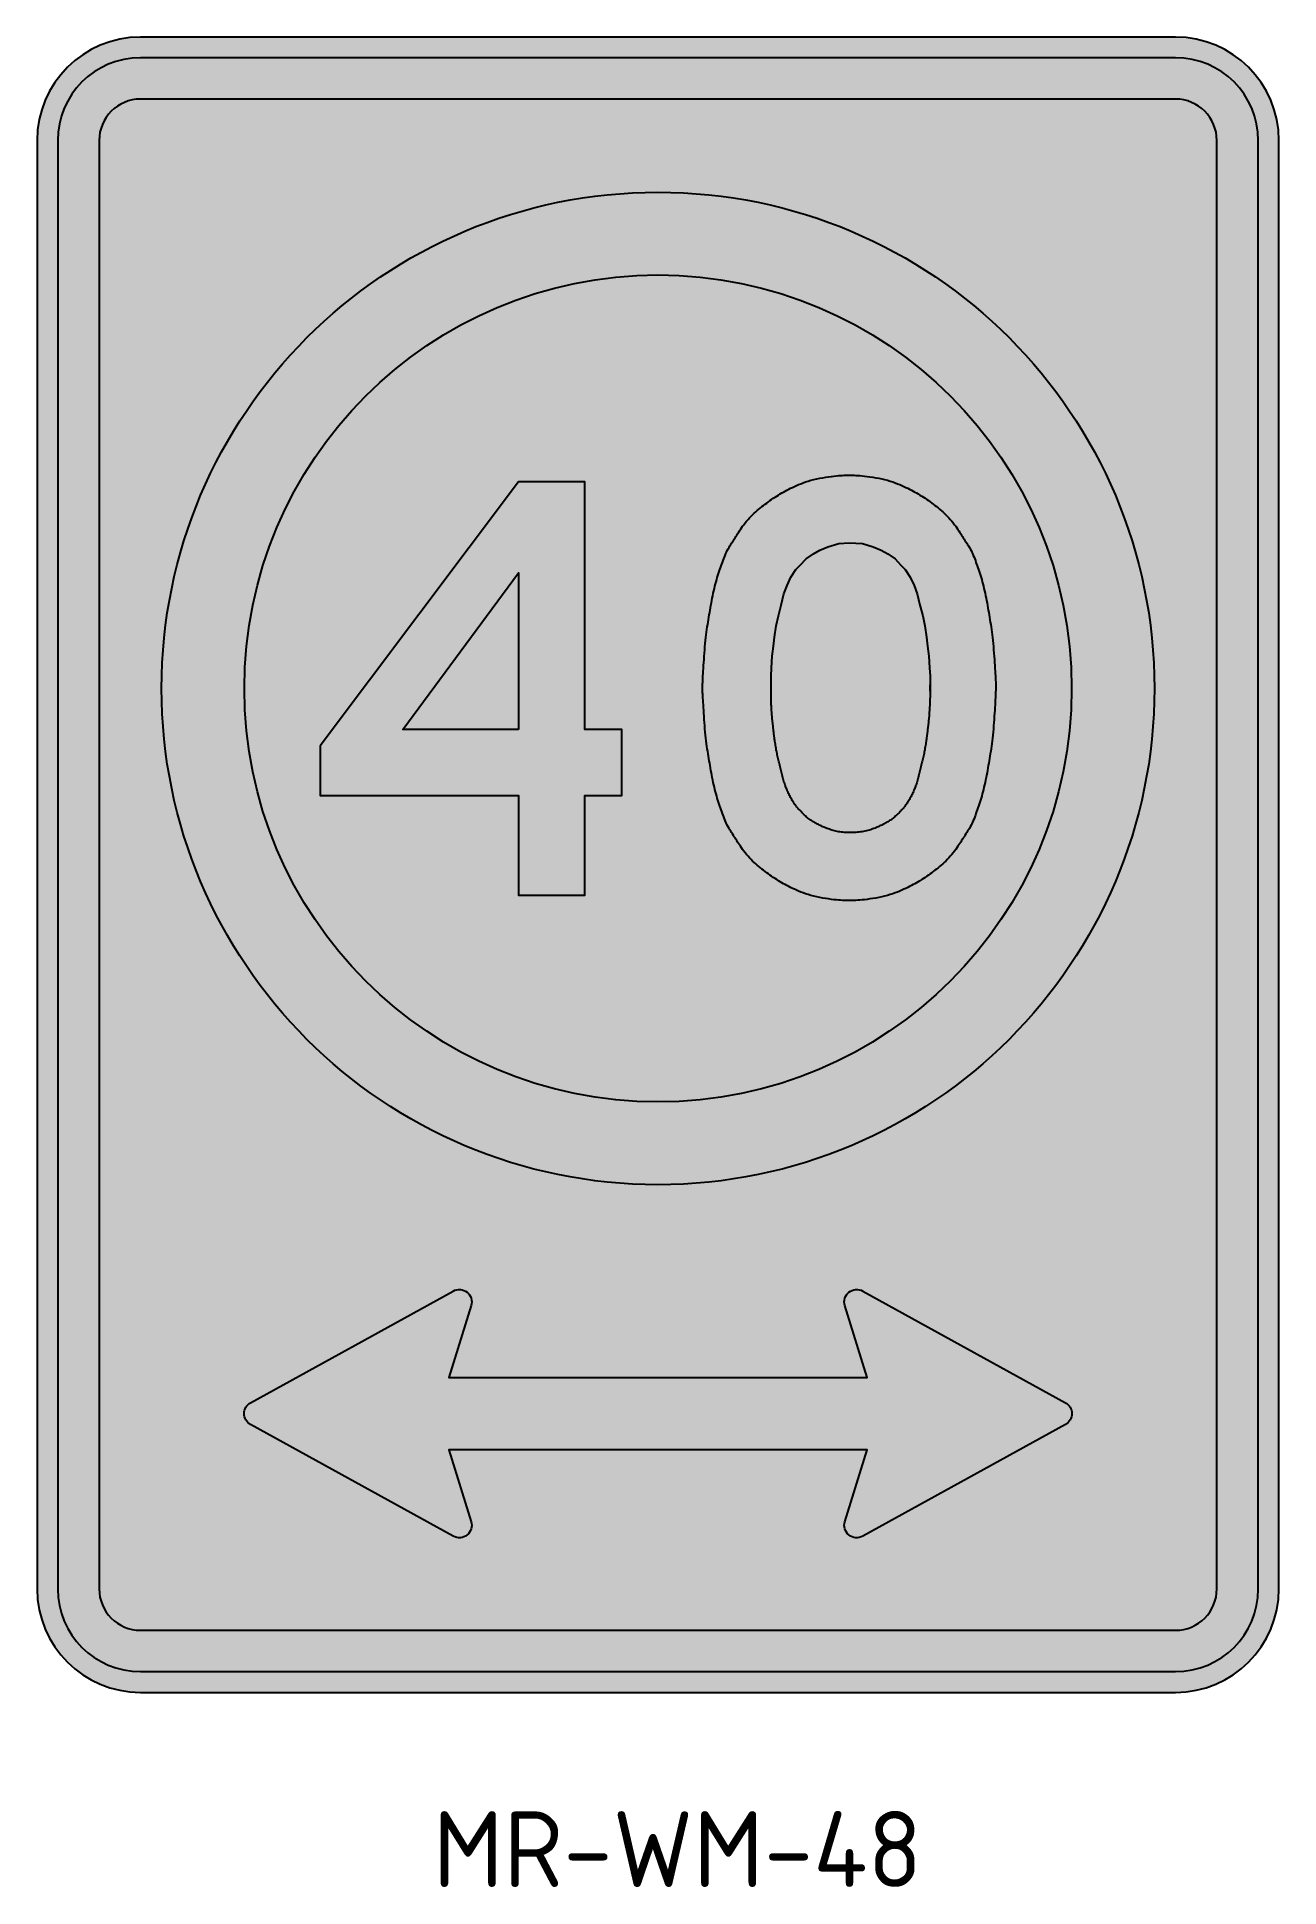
# Model space of a CAD drawing. Extents: x 132 to 252, y 95 to 274.
import ezdxf

# ---------------------------------------------------------------- set-up
doc = ezdxf.new("R2010")
doc.units = 0
doc.header["$LTSCALE"] = 12
doc.header["$MEASUREMENT"] = 0
for name, color, linetype in [('GREY', 8, 'CONTINUOUS'), ('L25', 1, 'CONTINUOUS'), ('T50', 7, 'CONTINUOUS'), ('YELLOW', 50, 'CONTINUOUS')]:
    doc.layers.add(name, color=color, linetype=linetype)
doc.styles.add('ISO', font='iso3098b.shx')

msp = doc.modelspace()

# ---------------------------------------------------------------- texts
at = {"layer": 'T50', "style": 'ISO'}
msp.add_text('MR-WM-48', height=7.333176291822146, dxfattribs=at).set_placement((170.5003252248989, 95.03428563444939))

# ---------------------------------------------------------------- hatches: boundary and pattern name
at = {"layer": 'GREY'}
h = msp.add_hatch(color=256, dxfattribs=at)
h.paths.add_polyline_path([(178.7845793541786, 206.9297679811), (167.6097369107268, 206.9297679811), (178.7845793541786, 222.0568889580628)], flags=17)
h.paths.add_polyline_path([(159.6137355377701, 205.3268398818803), (159.6137355377701, 200.5351216188672), (178.7845793541786, 200.5351216188672), (178.7845793541786, 190.9087717805388), (185.1819469563114, 190.9087717805388), (185.1819469563114, 200.5351216188672), (188.7589693119456, 200.5351216188672), (188.7589693119456, 206.9297679811), (185.1819469563114, 206.9297679811), (185.1819469563114, 230.8581227798778), (178.7845793541786, 230.8581227798778)])
at = {"layer": 'L25'}
h = msp.add_hatch(color=256, dxfattribs=at)
edge = h.paths.add_edge_path(flags=16)
edge.add_line((142.2517416530811, 119.8498459608928), (242.2517416530811, 119.8498459608927))
edge.add_arc((242.2517416530811, 123.8498459608927), 4, 270, 360)
edge.add_line((246.2517416530811, 123.8498459608927), (246.2517416530812, 263.8498459608927))
edge.add_arc((242.2517416530812, 263.8498459608927), 4, 0, 90)
edge.add_line((242.2517416530812, 267.8498459608927), (142.2517416530811, 267.8498459608927))
edge.add_arc((142.2517416530811, 263.8498459608927), 4, 90, 180)
edge.add_line((138.2517416530811, 263.8498459608927), (138.2517416530811, 123.8498459608928))
edge.add_arc((142.2517416530811, 123.8498459608928), 4, 180, 270)
edge = h.paths.add_edge_path()
edge.add_line((142.2517416530811, 115.8498459608928), (242.2517416530811, 115.8498459608927))
edge.add_arc((242.2517416530811, 123.8498459608927), 8, 270, 360)
edge.add_line((250.2517416530811, 123.8498459608927), (250.2517416530812, 263.8498459608927))
edge.add_arc((242.2517416530812, 263.8498459608927), 8, 0, 90)
edge.add_line((242.2517416530812, 271.8498459608927), (142.2517416530811, 271.8498459608927))
edge.add_arc((142.2517416530811, 263.8498459608927), 8, 90, 180)
edge.add_line((134.2517416530811, 263.8498459608927), (134.2517416530811, 123.8498459608928))
edge.add_arc((142.2517416530811, 123.8498459608928), 8, 180, 270)
h = msp.add_hatch(color=256, dxfattribs=at)
edge = h.paths.add_edge_path()
edge.add_arc((192.2517416530811, 210.8834472802082), 47.965367965368, 0, 360)
edge = h.paths.add_edge_path(flags=16)
edge.add_arc((192.2517416530811, 210.8834472802082), 39.965367965368, 0, 360)
h = msp.add_hatch(color=256, dxfattribs=at)
h.paths.add_polyline_path([(218.5387438383557, 211.2455466967139), (218.5387294484116, 211.0231140413052), (218.5386287188031, 210.818741836086), (218.5383553098659, 210.6308117741951), (218.5378228819354, 210.4577055487707), (218.536945095347, 210.2978048529516), (218.5356356104363, 210.1494913798763), (218.5338080875395, 210.0111468226831), (218.5313761869916, 209.8811528745109), (218.5282751509774, 209.7579128012041), (218.5245265490785, 209.6399161594297), (218.5201735327258, 209.5256740785615), (218.5152592533498, 209.4136976879722), (218.5098268623815, 209.3024981170359), (218.5039195112516, 209.1905864951254), (218.4975803513907, 209.0764739516138), (218.4908525342298, 208.9586716158747), (218.4837576324169, 208.8360898050336), (218.4762309034718, 208.7092355872256), (218.4681860261315, 208.5790152183379), (218.4595366791326, 208.4463349542577), (218.4501965412125, 208.3121010508724), (218.4400792911084, 208.1772197640694), (218.4290986075567, 208.0425973497356), (218.4171681692952, 207.9091400637589), (218.4042520167978, 207.7776031235916), (218.3905156374881, 207.648137592949), (218.3761748805278, 207.5207434971111), (218.3614455950774, 207.3954208613594), (218.3465436302984, 207.2721697109734), (218.3316848353512, 207.150990071234), (218.3170850593975, 207.0318819674221), (218.3029601515983, 206.9148454248177), (218.2894468133549, 206.7997653791589), (218.2763651550325, 206.6860664080124), (218.2634561392356, 206.5730579994029), (218.2504607285703, 206.4600496413544), (218.2371198856412, 206.3463508218911), (218.223174573054, 206.2312710290373), (218.2083657534138, 206.1141197508176), (218.1924343893257, 205.9942064752559), (218.1751862073439, 205.8710636666221), (218.1566859898194, 205.7451156941679), (218.1370632830515, 205.6170099033899), (218.1164476333398, 205.4873936397856), (218.0949685869838, 205.3569142488519), (218.072755690283, 205.2262190760859), (218.0499384895373, 205.0959554669845), (218.0266465310461, 204.9667707670449), (218.0029661759418, 204.8391468881833), (217.9788110446905, 204.7129040079925), (217.9540515725915, 204.5876968704849), (217.928558194943, 204.4631802196726), (217.9022013470447, 204.3390087995675), (217.8748514641949, 204.2148373541821), (217.8463789816934, 204.0903206275281), (217.8166543348382, 203.965113363618), (217.7856127320788, 203.838927851235), (217.7534484744629, 203.7117065582483), (217.7204206361881, 203.5834494972979), (217.6867882914518, 203.4541566810245), (217.6528105144521, 203.3238281220678), (217.6187463793866, 203.1924638330682), (217.5848549604528, 203.0600638266663), (217.5513953318485, 202.926628115502), (217.5185474077445, 202.7922789835312), (217.4861744622036, 202.6576277999718), (217.4540606092619, 202.5234082053579), (217.421989962955, 202.3903538402226), (217.3897466373194, 202.2591983450998), (217.3571147463912, 202.1306753605233), (217.3238784042059, 202.0055185270263), (217.2898217247999, 201.8844614851425), (217.2547648062699, 201.7680149033739), (217.2186716829565, 201.6557975620934), (217.1815423732614, 201.5472052696429), (217.1433768955858, 201.4416338343631), (217.1041752683309, 201.3384790645959), (217.0639375098988, 201.2371367686827), (217.0226636386905, 201.1370027549643), (216.9803536731077, 201.0374728317828), (216.9369932354739, 200.9380578949148), (216.892510363801, 200.8387291898825), (216.8468187000233, 200.7395730496426), (216.7998318860749, 200.6406758071528), (216.7514635638898, 200.5421237953703), (216.701627375402, 200.4440033472525), (216.6502369625459, 200.3464007957568), (216.5972059672554, 200.2494024738405), (216.5425271822911, 200.1531738256179), (216.4865100037178, 200.0581967398317), (216.4295429784268, 199.9650322163808), (216.3720146533101, 199.8742412551652), (216.3143135752587, 199.786384856084), (216.2568282911639, 199.7020240190369), (216.199947347917, 199.6217197439229), (216.1440592924098, 199.5460330306419), (216.0894015709867, 199.4752659518491), (216.0356072278063, 199.4086848712243), (215.9821582064806, 199.3452972252034), (215.9285364506218, 199.2841104502227), (215.8742239038418, 199.2241319827174), (215.8187025097525, 199.1643692591236), (215.7614542119659, 199.1038297158777), (215.701960954094, 199.0415207894147), (215.6398054124239, 198.9767016553217), (215.5749731939453, 198.9096384457899), (215.5075506383218, 198.8408490321601), (215.4376240852183, 198.7708512857742), (215.3652798742992, 198.7001630779734), (215.2906043452293, 198.6293022800996), (215.2136838376721, 198.558786763494), (215.1346046912927, 198.4891343994985), (215.0535036136268, 198.4208055146831), (214.9707187836943, 198.3540302565322), (214.8866387483864, 198.28898122776), (214.8016520545949, 198.2258310310792), (214.7161472492108, 198.1647522692035), (214.6305128791258, 198.1059175448465), (214.5451374912312, 198.0494994607213), (214.4604096324181, 197.9956706195417), (214.3765955289198, 197.944517320557), (214.2934721243356, 197.8957806491644), (214.2106940416059, 197.8491153872962), (214.127915903672, 197.8041763168855), (214.0447923334744, 197.7606182198654), (213.9609779539542, 197.7180958781685), (213.8761273880521, 197.6762640737278), (213.7898952587089, 197.6347775884763), (213.7019289938934, 197.5933559308909), (213.6118472416863, 197.5519775156257), (213.5192614551964, 197.5106854838789), (213.4237830875321, 197.4695229768489), (213.3250235918019, 197.4285331357333), (213.2225944211146, 197.3877591017307), (213.1161070285787, 197.347244016039), (213.0051728673032, 197.3070310198565), (212.8895027736308, 197.2672279872457), (212.7692051168447, 197.2282017237263), (212.6444876494621, 197.1903837676829), (212.5155581240002, 197.1542056574992), (212.3826242929763, 197.1200989315595), (212.2458939089079, 197.0884951282481), (212.1055747243125, 197.0598257859493), (211.9618744917069, 197.0345224430469), (211.815112948779, 197.0129087575427), (211.6660577738959, 196.994876865908), (211.5155886305957, 196.9802110242307), (211.3645851824154, 196.9686954885995), (211.2139270928929, 196.9601145151028), (211.0644940255657, 196.9542523598292), (210.9171656439713, 196.9508932788667), (210.7728216116473, 196.9498215283041), (210.6321000913309, 196.9508932788667), (210.4946732425566, 196.9542523598292), (210.3599717240598, 196.9601145151028), (210.2274261945745, 196.9686954885995), (210.0964673128356, 196.9802110242307), (209.9665257375775, 196.994876865908), (209.8370321275348, 197.0129087575427), (209.7074171414419, 197.0345224430469), (209.5773214539313, 197.0598257859493), (209.4472258032231, 197.0884951282481), (209.3178209434365, 197.1200989315595), (209.1897976286896, 197.1542056574992), (209.0638466131003, 197.1903837676829), (208.9406586507875, 197.2282017237263), (208.8209244958692, 197.2672279872457), (208.7053349024638, 197.3070310198565), (208.5944007411882, 197.347244016039), (208.4879133486523, 197.3877591017307), (208.3854841779651, 197.4285331357333), (208.2867246822349, 197.4695229768489), (208.1912463145705, 197.5106854838789), (208.0986605280805, 197.5519775156257), (208.0085787758736, 197.5933559308909), (207.920612511058, 197.6347775884763), (207.8343803817148, 197.6762640737278), (207.7495298158127, 197.7180958781685), (207.6657154362925, 197.7606182198654), (207.5825918660949, 197.8041763168855), (207.4998137281609, 197.8491153872962), (207.4170356454313, 197.8957806491644), (207.3339122408469, 197.944517320557), (207.2500981373486, 197.9956706195417), (207.1653702785357, 198.0494994607213), (207.079994890641, 198.1059175448465), (206.9943605205561, 198.1647522692035), (206.908855715172, 198.2258310310792), (206.8238690213804, 198.28898122776), (206.7397889860727, 198.3540302565322), (206.6570041561402, 198.4208055146831), (206.5759030784741, 198.4891343994985), (206.4968239320945, 198.558786763494), (206.4199034245377, 198.6293022800996), (206.3452278954676, 198.7001630779734), (206.2728836845486, 198.7708512857742), (206.202957131445, 198.8408490321601), (206.1355345758216, 198.9096384457899), (206.070702357343, 198.9767016553217), (206.008546815673, 199.0415207894147), (205.9490535578009, 199.1038297158777), (205.8918052600143, 199.1643692591236), (205.8362838659251, 199.2241319827174), (205.7819713191448, 199.2841104502227), (205.728349563286, 199.3452972252034), (205.6749005419604, 199.4086848712243), (205.6211061987802, 199.4752659518491), (205.566448477357, 199.5460330306419), (205.5105604218498, 199.6217197439229), (205.453679478603, 199.7020240190369), (205.3961941945082, 199.786384856084), (205.3384931164566, 199.8742412551652), (205.2809647913398, 199.9650322163808), (205.2239977660491, 200.0581967398317), (205.1679805874758, 200.1531738256179), (205.1133018025116, 200.2494024738405), (205.0602708072211, 200.3464007957568), (205.0088803943648, 200.4440033472525), (204.9590442058771, 200.5421237953703), (204.910675883692, 200.6406758071528), (204.8636890697435, 200.7395730496426), (204.8179974059659, 200.8387291898825), (204.7735145342929, 200.9380578949148), (204.7301540966591, 201.0374728317828), (204.6878441310764, 201.1370027549643), (204.6465702598682, 201.2371367686827), (204.6063325014359, 201.3384790645959), (204.5671308741811, 201.4416338343631), (204.5289653965056, 201.5472052696429), (204.4918360868105, 201.6557975620934), (204.455742963497, 201.7680149033739), (204.4206860449669, 201.8844614851425), (204.3866293655609, 202.0055185270263), (204.3533930233758, 202.1306753605233), (204.3207611324474, 202.2591983450998), (204.2885178068119, 202.3903538402226), (204.256447160505, 202.5234082053579), (204.2243333075633, 202.6576277999718), (204.1919603620225, 202.7922789835312), (204.1591124379184, 202.926628115502), (204.1256528093139, 203.0600638266663), (204.0917613903803, 203.1924638330682), (204.0576972553147, 203.3238281220678), (204.0237194783151, 203.4541566810245), (203.9900871335789, 203.5834494972979), (203.957059295304, 203.7117065582483), (203.9248950376879, 203.838927851235), (203.8938534349285, 203.965113363618), (203.8641287880735, 204.0903206275281), (203.8356563055718, 204.2148373541821), (203.8083064227222, 204.3390087995675), (203.7819495748238, 204.4631802196726), (203.7564561971755, 204.5876968704849), (203.7316967250763, 204.7129040079925), (203.7075415938251, 204.8391468881833), (203.6838612387209, 204.9667707670449), (203.6605692802295, 205.0959554669845), (203.6377520794838, 205.2262190760859), (203.6155391827829, 205.3569142488519), (203.5940601364271, 205.4873936397856), (203.5734444867153, 205.6170099033899), (203.5538217799474, 205.7451156941679), (203.5353215624229, 205.8710636666221), (203.5180733804413, 205.9942064752559), (203.5021420163532, 206.1141197508176), (203.4873331967129, 206.2312710290373), (203.4733878841255, 206.3463508218911), (203.4600470411967, 206.4600496413544), (203.4470516305311, 206.5730579994029), (203.4341426147346, 206.6860664080124), (203.4210609564118, 206.7997653791589), (203.4075476181687, 206.9148454248177), (203.3934227103694, 207.0318819674221), (203.3788229344157, 207.150990071234), (203.3639641394685, 207.2721697109734), (203.3490621746894, 207.3954208613594), (203.3343328892391, 207.5207434971111), (203.3199921322787, 207.648137592949), (203.3062557529691, 207.7776031235916), (203.2933396004717, 207.9091400637589), (203.2814091622101, 208.0425973497356), (203.2704284786585, 208.1772197640694), (203.2603112285545, 208.3121010508724), (203.2509710906343, 208.4463349542577), (203.2423217436355, 208.5790152183379), (203.234276866295, 208.7092355872256), (203.2267501373499, 208.8360898050336), (203.219655235537, 208.9586716158747), (203.2129274183761, 209.0764739516138), (203.2065882585151, 209.1905864951251), (203.2006809073852, 209.3024981170359), (203.1952485164169, 209.4136976879722), (203.1903342370411, 209.5256740785615), (203.1859812206883, 209.6399161594294), (203.1822326187897, 209.757912801204), (203.1791315827754, 209.8811528745109), (203.1766996822271, 210.0111468226834), (203.1748721593302, 210.1494913798763), (203.1735626744199, 210.2978048529517), (203.1726848878316, 210.4577055487707), (203.1722427807558, 210.6014461054026), (203.1717639314111, 211.2499928313776), (203.1717639314111, 212.0675250336171), (203.2159698395965, 212.8629559987739), (203.2822881234252, 213.9898213866055), (203.4149152695332, 214.9841181828176), (203.5033365074544, 215.8458334437842), (203.680178983297, 216.9285093010766), (203.8791149916834, 217.9007048602062), (204.166481659541, 218.9391911869573), (204.4096329976622, 220.0439618095193), (204.7191026196124, 220.8393927746762), (205.0948811038425, 221.6348302116461), (205.5811837800857, 222.3860716462628), (205.9790746399573, 222.8058851300179), (206.5537985541228, 223.4024632077444), (207.261149614395, 223.9106557525798), (207.902191812389, 224.2420901752533), (208.6537582023969, 224.5735181261162), (209.7147847928064, 224.8828513117094), (210.7316054750293, 224.949142079331), (211.9957229769605, 224.8828513117094), (213.05674956737, 224.5735181261162), (213.8083159573779, 224.2420901752533), (214.4493581553718, 223.9106557525798), (215.1567092156441, 223.4024632077444), (215.7314331298094, 222.8058851300179), (216.1293239896812, 222.3860716462628), (216.6156266659241, 221.6348302116461), (216.9914051501543, 220.8393927746762), (217.3008747721048, 220.0439618095193), (217.5440261102258, 218.9391911869573), (217.8313927780835, 217.9007048602062), (218.03032878647, 216.9285093010766), (218.2071712623124, 215.8458334437842), (218.2955925002337, 214.9841181828176), (218.4282196463417, 213.9898213866055), (218.4945379301702, 212.8629559987739), (218.5387438383557, 212.0675250336171), (218.5387438383557, 211.2499928313776), (218.5387438383557, 210.6313199883804)], flags=16)
h.paths.add_polyline_path([(196.5696656402404, 211.5019464064981), (196.5771772258389, 211.6790174177032), (196.58681264545, 211.8752728335062), (196.5984073300518, 212.0894984465596), (196.6117967106222, 212.3204800495167), (196.6268162181395, 212.5670034350301), (196.6433012835815, 212.8278543957529), (196.6610873379264, 213.101818724338), (196.6800098121522, 213.3876822134383), (196.6999518061057, 213.6839271049337), (196.7209870951082, 213.9878214376121), (196.7432371233498, 214.2963296994886), (196.7668233350205, 214.606416378578), (196.7918671743105, 214.9150459628956), (196.8184900854099, 215.2191829404562), (196.8468135125085, 215.5157917992747), (196.8769588997965, 215.8018370273662), (196.9089869631745, 216.075092586438), (196.9427155053846, 216.3365703329663), (196.9779016008791, 216.5880915971202), (197.0143023241108, 216.8314777090683), (197.0516747495323, 217.0685499989793), (197.0897759515961, 217.301129797022), (197.1283630047547, 217.5310384333652), (197.1671929834609, 217.7600972381775), (197.206103943544, 217.9898037449171), (197.2452578663418, 218.2203603001994), (197.2848977145692, 218.4516454539295), (197.3252664509408, 218.683537756012), (197.3666070381715, 218.9159157563519), (197.4091624389757, 219.1486580048539), (197.4531756160686, 219.3816430514229), (197.4988895321645, 219.6147494459639), (197.5464864062025, 219.8477343265827), (197.5959054820175, 220.0798691841894), (197.6470252596683, 220.3103040978956), (197.699724239214, 220.5381891468124), (197.7538809207136, 220.7626744100512), (197.8093738042259, 220.9829099667233), (197.8660813898101, 221.19804589594), (197.9238821775251, 221.4072322768126), (197.9826546736243, 221.6098822601156), (198.0422774091394, 221.8064612832755), (198.102628921297, 221.9976978553822), (198.1635877473231, 222.1843204855255), (198.225032424444, 222.367057682795), (198.2868414898863, 222.5466379562806), (198.3488934808758, 222.723789815072), (198.4110669346392, 222.8992417682589), (198.4733416104778, 223.0735199612952), (198.536102155995, 223.2463410850903), (198.5998344408694, 223.4172194669179), (198.6650243347793, 223.5856694340511), (198.7321577074032, 223.7512053137637), (198.8017204284197, 223.9133414333291), (198.8741983675075, 224.0715921200209), (198.9500773943449, 224.2254717011124), (199.0296206906641, 224.3746563969136), (199.1122006864119, 224.51946999988), (199.1969671235884, 224.6603981955034), (199.2830697441941, 224.797926669276), (199.3696582902292, 224.9325411066894), (199.4558825036941, 225.0647271932358), (199.5408921265893, 225.194970614407), (199.6238369009148, 225.3237570556948), (199.7042714600698, 225.4516531459181), (199.7833700030487, 225.579549287203), (199.8627116202442, 225.7084168250026), (199.9438754020493, 225.8392271047699), (200.028440438857, 225.9729514719578), (200.1179858210601, 226.1105612720195), (200.2140906390519, 226.2530278504078), (200.3183339832249, 226.4013225525758), (200.4318293118948, 226.5559512822949), (200.5538275550674, 226.7155581766087), (200.6831140106706, 226.8783219308795), (200.8184739766328, 227.0424212404691), (200.9586927508822, 227.2060348007399), (201.1025556313471, 227.3673413070537), (201.2488479159554, 227.5245194547728), (201.3963549026357, 227.6757479392591), (201.5441048303497, 227.8196709039393), (201.6920977021948, 227.956794284498), (201.8405764623021, 228.0880894646846), (201.9897840548026, 228.2145278282482), (202.1399634238274, 228.3370807589381), (202.2913575135078, 228.4567196405036), (202.4442092679747, 228.5744158566939), (202.5987616313592, 228.6911407912581), (202.7551765664153, 228.8076229809446), (202.9132921103892, 228.923619574497), (203.0728653191496, 229.0386448736581), (203.2336532485653, 229.1522131801703), (203.3954129545055, 229.2638387957766), (203.557901492839, 229.3730360222195), (203.7208759194346, 229.4793191612417), (203.8840932901613, 229.582202514586), (204.047472623642, 229.6813825187138), (204.2115807895162, 229.7772841489625), (204.3771466201766, 229.8705145153883), (204.544898948017, 229.9616807280476), (204.7155666054305, 230.0513898969965), (204.8898784248102, 230.1402491322913), (205.0685632385496, 230.2288655439882), (205.2523498790419, 230.3178462421436), (205.4420279162618, 230.4075757314951), (205.6386298705095, 230.4975480955059), (205.8432489996667, 230.5870348123212), (206.0569785616154, 230.6753073600856), (206.2809118142371, 230.7616372169438), (206.5161420154137, 230.8452958610409), (206.7637624230268, 230.9255547705217), (207.024866294958, 231.0016854235309), (207.299615597059, 231.0730402436678), (207.5844471270594, 231.1392954363494), (207.8748663906584, 231.2002081524468), (208.1663788935554, 231.2555355428316), (208.45449014145, 231.305034758375), (208.7347056400413, 231.3484629499483), (209.0025308950289, 231.3855772684229), (209.2534714121119, 231.4161348646702), (209.4842271800441, 231.4400750221529), (209.6962761197968, 231.458065554699), (209.8922906353956, 231.4709564087281), (210.0749431308663, 231.4795975306597), (210.2469060102345, 231.4848388669133), (210.4108516775256, 231.4875303639084), (210.5694525367655, 231.4885219680644), (210.7253809919798, 231.4886636258011), (210.8813094471939, 231.4885219680644), (211.0399103064339, 231.4875303639084), (211.2038559737251, 231.4848388669133), (211.3758188530932, 231.4795975306597), (211.558471348564, 231.4709564087281), (211.7544858641627, 231.458065554699), (211.9665348039155, 231.4400750221529), (212.1972905718476, 231.4161348646702), (212.4482310889308, 231.3855772684229), (212.7160563439182, 231.3484629499483), (212.9962718425095, 231.3050347583749), (213.284383090404, 231.2555355428315), (213.5758955933011, 231.2002081524468), (213.8663148569001, 231.1392954363492), (214.1511463869004, 231.0730402436678), (214.4258956890015, 231.0016854235309), (214.6869995609327, 230.9255547705218), (214.9346199685459, 230.8452958610411), (215.1698501697223, 230.7616372169439), (215.3937834223441, 230.6753073600856), (215.6075129842928, 230.5870348123212), (215.81213211345, 230.497548095506), (216.0087340676977, 230.4075757314951), (216.1984121049175, 230.3178462421436), (216.3821987454099, 230.2288655439882), (216.5608835591492, 230.1402491322913), (216.735195378529, 230.0513898969965), (216.9058630359423, 229.9616807280476), (217.0736153637829, 229.8705145153883), (217.2391811944433, 229.7772841489624), (217.4032893603175, 229.6813825187137), (217.5666686937982, 229.582202514586), (217.729886064525, 229.4793191612418), (217.8928604911205, 229.3730360222196), (218.055349029454, 229.2638387957767), (218.2171087353942, 229.1522131801703), (218.3778966648101, 229.0386448736581), (218.5374698735705, 228.923619574497), (218.6955854175442, 228.8076229809446), (218.8520003526004, 228.6911407912581), (219.006552715985, 228.5744158566939), (219.1594044704519, 228.4567196405036), (219.3107985601321, 228.3370807589381), (219.4609779291571, 228.2145278282482), (219.6101855216576, 228.0880894646846), (219.7586642817648, 227.956794284498), (219.9066571536098, 227.8196709039392), (220.0544070813239, 227.6757479392591), (220.2019140680041, 227.5245194547728), (220.3482063526124, 227.3673413070537), (220.4920692330773, 227.2060348007399), (220.6322880073266, 227.0424212404691), (220.7676479732889, 226.8783219308794), (220.8969344288922, 226.7155581766087), (221.0189326720645, 226.5559512822949), (221.1324280007346, 226.4013225525758), (221.2366713449076, 226.2530278504078), (221.3327761628994, 226.1105612720195), (221.4223215451025, 225.9729514719578), (221.5068865819101, 225.8392271047699), (221.5880503637152, 225.7084168250026), (221.6673919809108, 225.5795492872031), (221.7464905238895, 225.4516531459181), (221.8269250830446, 225.3237570556948), (221.9098698573702, 225.194970614407), (221.9948794802652, 225.0647271932358), (222.0811036937303, 224.9325411066894), (222.1676922397655, 224.797926669276), (222.2537948603711, 224.6603981955034), (222.3385612975476, 224.51946999988), (222.4211412932954, 224.3746563969136), (222.5006845896145, 224.2254717011124), (222.5765636164518, 224.0715921200209), (222.6490415555397, 223.9133414333292), (222.7186042765562, 223.7512053137638), (222.7857376491802, 223.5856694340512), (222.8509275430901, 223.4172194669179), (222.9146598279643, 223.2463410850904), (222.9774203734817, 223.0735199612953), (223.0396950493203, 222.8992417682589), (223.1018685030837, 222.723789815072), (223.1639204940732, 222.5466379562806), (223.2257295595155, 222.367057682795), (223.2871742366363, 222.1843204855255), (223.3481330626625, 221.9976978553822), (223.4084845748201, 221.8064612832755), (223.4681073103353, 221.6098822601156), (223.5268798064345, 221.4072322768126), (223.5846805941495, 221.19804589594), (223.6413881797336, 220.9829099667233), (223.6968810632459, 220.7626744100512), (223.7510377447455, 220.5381891468124), (223.8037367242912, 220.3103040978956), (223.854856501942, 220.0798691841894), (223.904275577757, 219.8477343265827), (223.9518724517951, 219.6147494459639), (223.9975863678911, 219.381643051423), (224.0415995449839, 219.1486580048539), (224.0841549457883, 218.9159157563519), (224.1254955330187, 218.6835377560121), (224.1658642693904, 218.4516454539296), (224.2055041176177, 218.2203603001996), (224.2446580404156, 217.9898037449171), (224.2835690004986, 217.7600972381775), (224.3223989792048, 217.5310384333652), (224.3609860323634, 217.301129797022), (224.3990872344272, 217.0685499989793), (224.4364596598487, 216.8314777090683), (224.4728603830804, 216.5880915971202), (224.508046478575, 216.3365703329663), (224.541775020785, 216.0750925864378), (224.5738030841629, 215.8018370273662), (224.603948471451, 215.5157917992747), (224.6322718985496, 215.2191829404562), (224.658894809649, 214.9150459628956), (224.683938648939, 214.606416378578), (224.7075248606096, 214.2963296994885), (224.7297748888512, 213.9878214376121), (224.7508101778538, 213.6839271049336), (224.7707521718071, 213.3876822134383), (224.7896746460331, 213.101818724338), (224.807460700378, 212.8278543957529), (224.82394576582, 212.5670034350301), (224.8389652733372, 212.3204800495167), (224.8523546539078, 212.0894984465596), (224.8639493385095, 211.8752728335062), (224.8735847581207, 211.6790174177032), (224.8810963437191, 211.5019464064981), (224.8863685075774, 211.3442206610566), (224.8894815871459, 211.2017876578197), (224.8905649011693, 211.0695415270476), (224.8897477683922, 210.942376399), (224.8871595075591, 210.8151864039368), (224.8829294374152, 210.6828656721182), (224.8771868767046, 210.5403083338039), (224.8700611441723, 210.382408519254), (224.8616586961105, 210.2051157771608), (224.8519945390006, 210.0086013299466), (224.8410608168716, 209.7940918184663), (224.8288496737528, 209.5628138835748), (224.8153532536729, 209.3159941661268), (224.8005637006614, 209.0548593069772), (224.7844731587468, 208.7806359469808), (224.7670737719585, 208.4945507269924), (224.74834593733, 208.198130730263), (224.728223063915, 207.8941048096277), (224.7066268137715, 207.5855022603174), (224.6834788489578, 207.2753523775635), (224.6587008315319, 206.9666844565971), (224.6322144235519, 206.6625277926494), (224.6039412870762, 206.3659116809513), (224.5738030841629, 206.0798654167341), (224.541775020785, 205.8066098576624), (224.5080464785752, 205.545132111134), (224.4728603830806, 205.2936108469801), (224.4364596598487, 205.050224735032), (224.3990872344273, 204.813152445121), (224.3609860323634, 204.5805726470783), (224.3223989792048, 204.3506640107352), (224.2835690004986, 204.1216052059229), (224.2446580404156, 203.8918986991833), (224.2055041176177, 203.6613421439009), (224.1658642693903, 203.4300569901708), (224.1254955330186, 203.1981646880884), (224.084154945788, 202.9657866877485), (224.0415995449837, 202.7330444392464), (223.997586367891, 202.5000593926774), (223.9518724517951, 202.2669529981364), (223.904275577757, 202.0339681175177), (223.854856501942, 201.8018332599109), (223.8037367242912, 201.5713983462047), (223.7510377447455, 201.3435132972879), (223.6968810632459, 201.1190280340491), (223.6413881797336, 200.898792477377), (223.5846805941495, 200.6836565481603), (223.5268798064345, 200.4744701672877), (223.4681073103353, 200.2718201839847), (223.4084845748201, 200.0752411608248), (223.3481330626625, 199.8840045887181), (223.2871742366363, 199.6973819585749), (223.2257295595155, 199.5146447613054), (223.1639204940732, 199.3350644878197), (223.1018685030837, 199.1579126290284), (223.0396950493203, 198.9824606758414), (222.9774203734817, 198.8081824828051), (222.9146598279643, 198.6353613590099), (222.8509275430901, 198.4644829771825), (222.7857376491802, 198.2960330100492), (222.7186042765563, 198.1304971303365), (222.6490415555397, 197.9683610107711), (222.5765636164518, 197.8101103240795), (222.5006845896145, 197.656230742988), (222.4211412932953, 197.5070460471867), (222.3385612975476, 197.3622324442204), (222.2537948603711, 197.2213042485969), (222.1676922397655, 197.0837757748243), (222.0811036937303, 196.9491613374109), (221.9948794802652, 196.8169752508646), (221.9098698573701, 196.6867318296934), (221.8269250830446, 196.5579453884055), (221.7464905238895, 196.4300492981823), (221.6673919809107, 196.3021531568974), (221.5880503637152, 196.1732856190977), (221.5068865819101, 196.0424753393305), (221.4223215451025, 195.9087509721425), (221.3327761628994, 195.7711411720809), (221.2366713449076, 195.6286745936926), (221.1324280007346, 195.4803798915245), (221.0189326720645, 195.3257511618054), (220.8969344288922, 195.1661442674916), (220.7676479732889, 195.0033805132209), (220.6322880073266, 194.8392812036312), (220.4920692330773, 194.6756676433604), (220.3482063526124, 194.5143611370465), (220.2019140680041, 194.3571829893275), (220.0544070813239, 194.2059545048412), (219.9066571536098, 194.0620315401611), (219.7586642817649, 193.9249081596023), (219.6101855216576, 193.7936129794157), (219.4609779291571, 193.6671746158521), (219.3107985601321, 193.5446216851622), (219.1594044704519, 193.4249828035967), (219.006552715985, 193.3072865874064), (218.8520003526004, 193.1905616528422), (218.6955854175442, 193.0740794631557), (218.5374698735705, 192.9580828696032), (218.3778966648101, 192.8430575704422), (218.2171087353942, 192.72948926393), (218.055349029454, 192.6178636483237), (217.8928604911205, 192.5086664218808), (217.7298860645249, 192.4023832828586), (217.5666686937982, 192.2994999295143), (217.4032893603175, 192.2003199253865), (217.2391811944433, 192.1044182951378), (217.0736153637829, 192.011187928712), (216.9058630359426, 191.9200217160528), (216.735195378529, 191.8303125471039), (216.5608835591492, 191.741453311809), (216.3821987454099, 191.652836900112), (216.1984121049175, 191.5638562019568), (216.0087340676977, 191.4741267126053), (215.81213211345, 191.3841543485944), (215.6075129842928, 191.2946676317792), (215.3937834223441, 191.2063950840148), (215.1698501697223, 191.1200652271565), (214.9346199685459, 191.0364065830594), (214.6869995609327, 190.9561476735787), (214.4258956890015, 190.8800170205694), (214.1511463869005, 190.8086622004325), (213.8663148569001, 190.7424070077511), (213.5758955933011, 190.6814942916536), (213.2843830904041, 190.6261669012688), (212.9962718425095, 190.5766676857255), (212.7160563439182, 190.5332394941521), (212.4482310889308, 190.4961251756774), (212.1972905718476, 190.4655675794301), (211.9665348039154, 190.4416274219474), (211.7544858641627, 190.4236368894013), (211.558471348564, 190.4107460353722), (211.3758188530932, 190.4021049134406), (211.2038559737251, 190.396863577187), (211.0399103064339, 190.3941720801919), (210.8813094471939, 190.3931804760358), (210.7253809919798, 190.3930388182992), (210.5694525367656, 190.3931804760358), (210.4108516775256, 190.3941720801919), (210.2469060102345, 190.396863577187), (210.0749431308663, 190.4021049134406), (209.8922906353956, 190.4107460353722), (209.6962761197968, 190.4236368894013), (209.4842271800441, 190.4416274219474), (209.2534714121119, 190.4655675794301), (209.0025308950288, 190.4961251756774), (208.7347056400413, 190.5332394941521), (208.45449014145, 190.5766676857255), (208.1663788935554, 190.6261669012688), (207.8748663906583, 190.6814942916536), (207.5844471270594, 190.7424070077511), (207.299615597059, 190.8086622004325), (207.024866294958, 190.8800170205694), (206.7637624230268, 190.9561476735787), (206.5161420154137, 191.0364065830594), (206.2809118142371, 191.1200652271565), (206.0569785616154, 191.2063950840148), (205.8432489996667, 191.2946676317792), (205.6386298705095, 191.3841543485944), (205.4420279162618, 191.4741267126053), (205.2523498790419, 191.5638562019568), (205.0685632385496, 191.6528369001122), (204.8898784248102, 191.7414533118091), (204.7155666054305, 191.8303125471039), (204.544898948017, 191.9200217160528), (204.3771466201766, 192.011187928712), (204.2115807895162, 192.1044182951379), (204.047472623642, 192.2003199253866), (203.8840932901613, 192.2994999295143), (203.7208759194346, 192.4023832828585), (203.557901492839, 192.5086664218807), (203.3954129545055, 192.6178636483236), (203.2336532485653, 192.72948926393), (203.0728653191496, 192.8430575704422), (202.9132921103892, 192.9580828696032), (202.7551765664153, 193.0740794631557), (202.5987616313592, 193.1905616528422), (202.4442092679747, 193.3072865874064), (202.2913575135078, 193.4249828035967), (202.1399634238274, 193.5446216851622), (201.9897840548026, 193.6671746158521), (201.8405764623021, 193.7936129794157), (201.6920977021948, 193.9249081596023), (201.5441048303497, 194.0620315401611), (201.3963549026357, 194.2059545048412), (201.2488479159555, 194.3571829893275), (201.1025556313471, 194.5143611370466), (200.9586927508822, 194.6756676433604), (200.8184739766329, 194.8392812036312), (200.6831140106706, 195.0033805132209), (200.5538275550674, 195.1661442674916), (200.4318293118948, 195.3257511618054), (200.3183339832249, 195.4803798915245), (200.2140906390519, 195.6286745936926), (200.1179858210601, 195.7711411720809), (200.028440438857, 195.9087509721426), (199.9438754020493, 196.0424753393306), (199.8627116202442, 196.1732856190978), (199.7833700030487, 196.3021531568974), (199.7042714600698, 196.4300492981823), (199.6238369009148, 196.5579453884055), (199.5408921265892, 196.6867318296934), (199.4558825036941, 196.8169752508646), (199.3696582902292, 196.9491613374109), (199.2830697441941, 197.0837757748243), (199.1969671235884, 197.2213042485968), (199.1122006864119, 197.3622324442204), (199.0296206906641, 197.5070460471867), (198.9500773943449, 197.656230742988), (198.8741983675075, 197.8101103240795), (198.8017204284199, 197.9683610107712), (198.7321577074032, 198.1304971303366), (198.6650243347793, 198.2960330100492), (198.5998344408694, 198.4644829771825), (198.536102155995, 198.6353613590099), (198.4733416104778, 198.8081824828051), (198.4110669346392, 198.9824606758414), (198.3488934808758, 199.1579126290283), (198.2868414898863, 199.3350644878197), (198.225032424444, 199.5146447613052), (198.1635877473231, 199.6973819585749), (198.102628921297, 199.8840045887181), (198.0422774091394, 200.0752411608248), (197.9826546736243, 200.2718201839847), (197.9238821775251, 200.4744701672877), (197.8660813898101, 200.6836565481603), (197.809373804226, 200.898792477377), (197.7538809207136, 201.1190280340491), (197.699724239214, 201.3435132972879), (197.6470252596683, 201.5713983462048), (197.5959054820175, 201.8018332599109), (197.5464864062025, 202.0339681175177), (197.4988895321645, 202.2669529981364), (197.4531756160686, 202.5000593926774), (197.4091624389757, 202.7330444392464), (197.3666070381715, 202.9657866877484), (197.3252664509408, 203.1981646880882), (197.2848977145692, 203.4300569901708), (197.2452578663418, 203.6613421439008), (197.206103943544, 203.8918986991832), (197.1671929834609, 204.1216052059229), (197.1283630047547, 204.3506640107352), (197.0897759515961, 204.5805726470783), (197.0516747495323, 204.813152445121), (197.0143023241108, 205.050224735032), (196.9779016008791, 205.2936108469801), (196.9427155053843, 205.545132111134), (196.9089869631745, 205.8066098576624), (196.8769588997965, 206.0798654167341), (196.8468206968833, 206.3659116809512), (196.8185475604076, 206.6625277926493), (196.7920611524276, 206.9666844565971), (196.7672831350017, 207.2753523775635), (196.7441351701878, 207.5855022603174), (196.7225389200444, 207.8941048096277), (196.7024160466295, 208.1981307302631), (196.6836882120011, 208.4945507269924), (196.666288858653, 208.7804133437899), (196.6501985508203, 209.0530784814492), (196.6354096331741, 209.3099838799699), (196.621914450385, 209.5485672793508), (196.6097053471237, 209.7662664195913), (196.598774668061, 209.9605190406904), (196.5891147578678, 210.1287628826474), (196.5807179612144, 210.2684356854613), (196.5735660451498, 210.3780508428636), (196.5675984662326, 210.4604243635151), (196.5627441033998, 210.5194479098087), (196.5589318355875, 210.5590131441373), (196.5560905417329, 210.583011728894), (196.5541491007723, 210.5953353264718), (196.5530363916424, 210.5998755992636), (196.5526812932798, 210.6005242096624), (196.5529959009539, 210.6007468128534), (196.5538251752642, 210.6023050351905), (196.5549972931429, 210.6065344958195), (196.5563404315226, 210.6147708138865), (196.5576827673354, 210.6283496085376), (196.5588524775135, 210.6486064989188), (196.5596777389893, 210.676877104176), (196.5599867286948, 210.7144970434554), (196.5596982711129, 210.762781700603), (196.5590937809273, 210.8229655182657), (196.5585453203717, 210.8962627037909), (196.5584249516808, 210.9838874645252), (196.5591047370879, 211.0870540078161), (196.5609567388277, 211.2069765410105), (196.5643530191338, 211.3448692714555)])
h = msp.add_hatch(color=256, dxfattribs=at)
edge = h.paths.add_edge_path()
edge.add_line((172.4654449140956, 128.9444415437378), (152.8726172659887, 139.7404574187082))
edge.add_arc((153.4517416530811, 140.7914640525001), 1.199999999999965, 118.8555894077553, 241.1444105922447, ccw=False)
edge.add_line((152.8726172659887, 141.8424706862921), (172.4654449140957, 152.6384865612625))
edge.add_arc((173.0517416530832, 151.5914640525027), 1.199999999998739, -17.173278045728296, 119.24733219491321, ccw=False)
edge.add_line((174.1982410598934, 151.2371490652656), (172.0517416530811, 144.2914640525001))
edge.add_line((172.0517416530811, 144.2914640525001), (212.451741653081, 144.2914640525001))
edge.add_line((212.451741653081, 144.2914640525001), (210.3052422462687, 151.2371490652656))
edge.add_arc((211.451741653081, 151.5914640525002), 1.199999999999966, 60.752667804940586, 197.1732780455837, ccw=False)
edge.add_line((212.0380383920718, 152.6384865612595), (231.6308660401734, 141.8424706862921))
edge.add_arc((231.051741653081, 140.7914640525001), 1.199999999999965, -61.14441059224458, 61.1444105922447, ccw=False)
edge.add_line((231.6308660401734, 139.7404574187082), (212.0380383920665, 128.9444415437378))
edge.add_arc((211.4517416530801, 129.9914640524989), 1.199999999999429, 162.8267219543499, 299.2473321948388, ccw=False)
edge.add_line((210.3052422462687, 130.3457790397347), (212.451741653081, 137.2914640525001))
edge.add_line((212.451741653081, 137.2914640525001), (172.0517416530811, 137.2914640525001))
edge.add_line((172.0517416530811, 137.2914640525001), (174.1982410598934, 130.3457790397347))
edge.add_arc((173.0517416530821, 129.9914640524989), 1.199999999999414, -119.24733219483869, 17.17327804565008, ccw=False)
at = {"layer": 'YELLOW'}
h = msp.add_hatch(color=256, dxfattribs=at)
edge = h.paths.add_edge_path()
edge.add_line((142.2517416530811, 113.8498459608928), (242.2517416530811, 113.8498459608927))
edge.add_arc((242.2517416530811, 123.8498459608927), 10, 270, 360)
edge.add_line((252.2517416530811, 123.8498459608927), (252.2517416530812, 263.8498459608927))
edge.add_arc((242.2517416530812, 263.8498459608927), 10, 0, 90)
edge.add_line((242.2517416530812, 273.8498459608927), (142.2517416530811, 273.8498459608927))
edge.add_arc((142.2517416530811, 263.8498459608927), 10, 90, 180)
edge.add_line((132.2517416530811, 263.8498459608927), (132.2517416530811, 123.8498459608928))
edge.add_arc((142.2517416530811, 123.8498459608928), 10, 180, 270)
edge = h.paths.add_edge_path(flags=16)
edge.add_line((142.2517416530811, 115.8498459608928), (242.2517416530811, 115.8498459608927))
edge.add_arc((242.2517416530811, 123.8498459608927), 8, 270, 360)
edge.add_line((250.2517416530811, 123.8498459608927), (250.2517416530812, 263.8498459608927))
edge.add_arc((242.2517416530812, 263.8498459608927), 8, 0, 90)
edge.add_line((242.2517416530812, 271.8498459608927), (142.2517416530811, 271.8498459608927))
edge.add_arc((142.2517416530811, 263.8498459608927), 8, 90, 180)
edge.add_line((134.2517416530811, 263.8498459608927), (134.2517416530811, 123.8498459608928))
edge.add_arc((142.2517416530811, 123.8498459608928), 8, 180, 270)
h = msp.add_hatch(color=256, dxfattribs=at)
edge = h.paths.add_edge_path(flags=16)
edge.add_line((172.4654449140956, 128.9444415437378), (152.8726172659887, 139.7404574187082))
edge.add_arc((153.4517416530811, 140.7914640525001), 1.199999999999965, 118.8555894077553, 241.1444105922447, ccw=False)
edge.add_line((152.8726172659887, 141.8424706862921), (172.4654449140957, 152.6384865612625))
edge.add_arc((173.0517416530832, 151.5914640525027), 1.199999999998739, -17.173278045728296, 119.24733219491321, ccw=False)
edge.add_line((174.1982410598934, 151.2371490652656), (172.0517416530811, 144.2914640525001))
edge.add_line((172.0517416530811, 144.2914640525001), (212.451741653081, 144.2914640525001))
edge.add_line((212.451741653081, 144.2914640525001), (210.3052422462687, 151.2371490652656))
edge.add_arc((211.451741653081, 151.5914640525002), 1.199999999999966, 60.752667804940586, 197.1732780455837, ccw=False)
edge.add_line((212.0380383920718, 152.6384865612595), (231.6308660401734, 141.8424706862921))
edge.add_arc((231.051741653081, 140.7914640525001), 1.199999999999965, -61.14441059224458, 61.1444105922447, ccw=False)
edge.add_line((231.6308660401734, 139.7404574187082), (212.0380383920665, 128.9444415437378))
edge.add_arc((211.4517416530801, 129.9914640524989), 1.199999999999429, 162.8267219543499, 299.2473321948388, ccw=False)
edge.add_line((210.3052422462687, 130.3457790397347), (212.451741653081, 137.2914640525001))
edge.add_line((212.451741653081, 137.2914640525001), (172.0517416530811, 137.2914640525001))
edge.add_line((172.0517416530811, 137.2914640525001), (174.1982410598934, 130.3457790397347))
edge.add_arc((173.0517416530821, 129.9914640524989), 1.199999999999414, -119.24733219483869, 17.17327804565008, ccw=False)
edge = h.paths.add_edge_path()
edge.add_line((142.2517416530811, 119.8498459608928), (242.2517416530811, 119.8498459608927))
edge.add_arc((242.2517416530811, 123.8498459608927), 4, 270, 360)
edge.add_line((246.2517416530811, 123.8498459608927), (246.2517416530812, 263.8498459608927))
edge.add_arc((242.2517416530812, 263.8498459608927), 4, 0, 90)
edge.add_line((242.2517416530812, 267.8498459608927), (142.2517416530811, 267.8498459608927))
edge.add_arc((142.2517416530811, 263.8498459608927), 4, 90, 180)
edge.add_line((138.2517416530811, 263.8498459608927), (138.2517416530811, 123.8498459608928))
edge.add_arc((142.2517416530811, 123.8498459608928), 4, 180, 270)
edge = h.paths.add_edge_path(flags=16)
edge.add_arc((192.2517416530811, 210.8834472802082), 47.965367965368, 0, 360)
h = msp.add_hatch(color=256, dxfattribs=at)
edge = h.paths.add_edge_path()
edge.add_arc((192.2517416530811, 210.8834472802082), 39.965367965368, 0, 360)
h.paths.add_polyline_path([(196.5696656402404, 211.5019464064981), (196.5771772258389, 211.6790174177032), (196.58681264545, 211.8752728335062), (196.5984073300518, 212.0894984465596), (196.6117967106222, 212.3204800495167), (196.6268162181395, 212.5670034350301), (196.6433012835815, 212.8278543957529), (196.6610873379264, 213.101818724338), (196.6800098121522, 213.3876822134383), (196.6999518061057, 213.6839271049337), (196.7209870951082, 213.9878214376121), (196.7432371233498, 214.2963296994886), (196.7668233350205, 214.606416378578), (196.7918671743105, 214.9150459628956), (196.8184900854099, 215.2191829404562), (196.8468135125085, 215.5157917992747), (196.8769588997965, 215.8018370273662), (196.9089869631745, 216.075092586438), (196.9427155053846, 216.3365703329663), (196.9779016008791, 216.5880915971202), (197.0143023241108, 216.8314777090683), (197.0516747495323, 217.0685499989793), (197.0897759515961, 217.301129797022), (197.1283630047547, 217.5310384333652), (197.1671929834609, 217.7600972381775), (197.206103943544, 217.9898037449171), (197.2452578663418, 218.2203603001994), (197.2848977145692, 218.4516454539295), (197.3252664509408, 218.683537756012), (197.3666070381715, 218.9159157563519), (197.4091624389757, 219.1486580048539), (197.4531756160686, 219.3816430514229), (197.4988895321645, 219.6147494459639), (197.5464864062025, 219.8477343265827), (197.5959054820175, 220.0798691841894), (197.6470252596683, 220.3103040978956), (197.699724239214, 220.5381891468124), (197.7538809207136, 220.7626744100512), (197.8093738042259, 220.9829099667233), (197.8660813898101, 221.19804589594), (197.9238821775251, 221.4072322768126), (197.9826546736243, 221.6098822601156), (198.0422774091394, 221.8064612832755), (198.102628921297, 221.9976978553822), (198.1635877473231, 222.1843204855255), (198.225032424444, 222.367057682795), (198.2868414898863, 222.5466379562806), (198.3488934808758, 222.723789815072), (198.4110669346392, 222.8992417682589), (198.4733416104778, 223.0735199612952), (198.536102155995, 223.2463410850903), (198.5998344408694, 223.4172194669179), (198.6650243347793, 223.5856694340511), (198.7321577074032, 223.7512053137637), (198.8017204284197, 223.9133414333291), (198.8741983675075, 224.0715921200209), (198.9500773943449, 224.2254717011124), (199.0296206906641, 224.3746563969136), (199.1122006864119, 224.51946999988), (199.1969671235884, 224.6603981955034), (199.2830697441941, 224.797926669276), (199.3696582902292, 224.9325411066894), (199.4558825036941, 225.0647271932358), (199.5408921265893, 225.194970614407), (199.6238369009148, 225.3237570556948), (199.7042714600698, 225.4516531459181), (199.7833700030487, 225.579549287203), (199.8627116202442, 225.7084168250026), (199.9438754020493, 225.8392271047699), (200.028440438857, 225.9729514719578), (200.1179858210601, 226.1105612720195), (200.2140906390519, 226.2530278504078), (200.3183339832249, 226.4013225525758), (200.4318293118948, 226.5559512822949), (200.5538275550674, 226.7155581766087), (200.6831140106706, 226.8783219308795), (200.8184739766328, 227.0424212404691), (200.9586927508822, 227.2060348007399), (201.1025556313471, 227.3673413070537), (201.2488479159554, 227.5245194547728), (201.3963549026357, 227.6757479392591), (201.5441048303497, 227.8196709039393), (201.6920977021948, 227.956794284498), (201.8405764623021, 228.0880894646846), (201.9897840548026, 228.2145278282482), (202.1399634238274, 228.3370807589381), (202.2913575135078, 228.4567196405036), (202.4442092679747, 228.5744158566939), (202.5987616313592, 228.6911407912581), (202.7551765664153, 228.8076229809446), (202.9132921103892, 228.923619574497), (203.0728653191496, 229.0386448736581), (203.2336532485653, 229.1522131801703), (203.3954129545055, 229.2638387957766), (203.557901492839, 229.3730360222195), (203.7208759194346, 229.4793191612417), (203.8840932901613, 229.582202514586), (204.047472623642, 229.6813825187138), (204.2115807895162, 229.7772841489625), (204.3771466201766, 229.8705145153883), (204.544898948017, 229.9616807280476), (204.7155666054305, 230.0513898969965), (204.8898784248102, 230.1402491322913), (205.0685632385496, 230.2288655439882), (205.2523498790419, 230.3178462421436), (205.4420279162618, 230.4075757314951), (205.6386298705095, 230.4975480955059), (205.8432489996667, 230.5870348123212), (206.0569785616154, 230.6753073600856), (206.2809118142371, 230.7616372169438), (206.5161420154137, 230.8452958610409), (206.7637624230268, 230.9255547705217), (207.024866294958, 231.0016854235309), (207.299615597059, 231.0730402436678), (207.5844471270594, 231.1392954363494), (207.8748663906584, 231.2002081524468), (208.1663788935554, 231.2555355428316), (208.45449014145, 231.305034758375), (208.7347056400413, 231.3484629499483), (209.0025308950289, 231.3855772684229), (209.2534714121119, 231.4161348646702), (209.4842271800441, 231.4400750221529), (209.6962761197968, 231.458065554699), (209.8922906353956, 231.4709564087281), (210.0749431308663, 231.4795975306597), (210.2469060102345, 231.4848388669133), (210.4108516775256, 231.4875303639084), (210.5694525367655, 231.4885219680644), (210.7253809919798, 231.4886636258011), (210.8813094471939, 231.4885219680644), (211.0399103064339, 231.4875303639084), (211.2038559737251, 231.4848388669133), (211.3758188530932, 231.4795975306597), (211.558471348564, 231.4709564087281), (211.7544858641627, 231.458065554699), (211.9665348039155, 231.4400750221529), (212.1972905718476, 231.4161348646702), (212.4482310889308, 231.3855772684229), (212.7160563439182, 231.3484629499483), (212.9962718425095, 231.3050347583749), (213.284383090404, 231.2555355428315), (213.5758955933011, 231.2002081524468), (213.8663148569001, 231.1392954363492), (214.1511463869004, 231.0730402436678), (214.4258956890015, 231.0016854235309), (214.6869995609327, 230.9255547705218), (214.9346199685459, 230.8452958610411), (215.1698501697223, 230.7616372169439), (215.3937834223441, 230.6753073600856), (215.6075129842928, 230.5870348123212), (215.81213211345, 230.497548095506), (216.0087340676977, 230.4075757314951), (216.1984121049175, 230.3178462421436), (216.3821987454099, 230.2288655439882), (216.5608835591492, 230.1402491322913), (216.735195378529, 230.0513898969965), (216.9058630359423, 229.9616807280476), (217.0736153637829, 229.8705145153883), (217.2391811944433, 229.7772841489624), (217.4032893603175, 229.6813825187137), (217.5666686937982, 229.582202514586), (217.729886064525, 229.4793191612418), (217.8928604911205, 229.3730360222196), (218.055349029454, 229.2638387957767), (218.2171087353942, 229.1522131801703), (218.3778966648101, 229.0386448736581), (218.5374698735705, 228.923619574497), (218.6955854175442, 228.8076229809446), (218.8520003526004, 228.6911407912581), (219.006552715985, 228.5744158566939), (219.1594044704519, 228.4567196405036), (219.3107985601321, 228.3370807589381), (219.4609779291571, 228.2145278282482), (219.6101855216576, 228.0880894646846), (219.7586642817648, 227.956794284498), (219.9066571536098, 227.8196709039392), (220.0544070813239, 227.6757479392591), (220.2019140680041, 227.5245194547728), (220.3482063526124, 227.3673413070537), (220.4920692330773, 227.2060348007399), (220.6322880073266, 227.0424212404691), (220.7676479732889, 226.8783219308794), (220.8969344288922, 226.7155581766087), (221.0189326720645, 226.5559512822949), (221.1324280007346, 226.4013225525758), (221.2366713449076, 226.2530278504078), (221.3327761628994, 226.1105612720195), (221.4223215451025, 225.9729514719578), (221.5068865819101, 225.8392271047699), (221.5880503637152, 225.7084168250026), (221.6673919809108, 225.5795492872031), (221.7464905238895, 225.4516531459181), (221.8269250830446, 225.3237570556948), (221.9098698573702, 225.194970614407), (221.9948794802652, 225.0647271932358), (222.0811036937303, 224.9325411066894), (222.1676922397655, 224.797926669276), (222.2537948603711, 224.6603981955034), (222.3385612975476, 224.51946999988), (222.4211412932954, 224.3746563969136), (222.5006845896145, 224.2254717011124), (222.5765636164518, 224.0715921200209), (222.6490415555397, 223.9133414333292), (222.7186042765562, 223.7512053137638), (222.7857376491802, 223.5856694340512), (222.8509275430901, 223.4172194669179), (222.9146598279643, 223.2463410850904), (222.9774203734817, 223.0735199612953), (223.0396950493203, 222.8992417682589), (223.1018685030837, 222.723789815072), (223.1639204940732, 222.5466379562806), (223.2257295595155, 222.367057682795), (223.2871742366363, 222.1843204855255), (223.3481330626625, 221.9976978553822), (223.4084845748201, 221.8064612832755), (223.4681073103353, 221.6098822601156), (223.5268798064345, 221.4072322768126), (223.5846805941495, 221.19804589594), (223.6413881797336, 220.9829099667233), (223.6968810632459, 220.7626744100512), (223.7510377447455, 220.5381891468124), (223.8037367242912, 220.3103040978956), (223.854856501942, 220.0798691841894), (223.904275577757, 219.8477343265827), (223.9518724517951, 219.6147494459639), (223.9975863678911, 219.381643051423), (224.0415995449839, 219.1486580048539), (224.0841549457883, 218.9159157563519), (224.1254955330187, 218.6835377560121), (224.1658642693904, 218.4516454539296), (224.2055041176177, 218.2203603001996), (224.2446580404156, 217.9898037449171), (224.2835690004986, 217.7600972381775), (224.3223989792048, 217.5310384333652), (224.3609860323634, 217.301129797022), (224.3990872344272, 217.0685499989793), (224.4364596598487, 216.8314777090683), (224.4728603830804, 216.5880915971202), (224.508046478575, 216.3365703329663), (224.541775020785, 216.0750925864378), (224.5738030841629, 215.8018370273662), (224.603948471451, 215.5157917992747), (224.6322718985496, 215.2191829404562), (224.658894809649, 214.9150459628956), (224.683938648939, 214.606416378578), (224.7075248606096, 214.2963296994885), (224.7297748888512, 213.9878214376121), (224.7508101778538, 213.6839271049336), (224.7707521718071, 213.3876822134383), (224.7896746460331, 213.101818724338), (224.807460700378, 212.8278543957529), (224.82394576582, 212.5670034350301), (224.8389652733372, 212.3204800495167), (224.8523546539078, 212.0894984465596), (224.8639493385095, 211.8752728335062), (224.8735847581207, 211.6790174177032), (224.8810963437191, 211.5019464064981), (224.8863685075774, 211.3442206610566), (224.8894815871459, 211.2017876578197), (224.8905649011693, 211.0695415270476), (224.8897477683922, 210.942376399), (224.8871595075591, 210.8151864039368), (224.8829294374152, 210.6828656721182), (224.8771868767046, 210.5403083338039), (224.8700611441723, 210.382408519254), (224.8616586961105, 210.2051157771608), (224.8519945390006, 210.0086013299466), (224.8410608168716, 209.7940918184663), (224.8288496737528, 209.5628138835748), (224.8153532536729, 209.3159941661268), (224.8005637006614, 209.0548593069772), (224.7844731587468, 208.7806359469808), (224.7670737719585, 208.4945507269924), (224.74834593733, 208.198130730263), (224.728223063915, 207.8941048096277), (224.7066268137715, 207.5855022603174), (224.6834788489578, 207.2753523775635), (224.6587008315319, 206.9666844565971), (224.6322144235519, 206.6625277926494), (224.6039412870762, 206.3659116809513), (224.5738030841629, 206.0798654167341), (224.541775020785, 205.8066098576624), (224.5080464785752, 205.545132111134), (224.4728603830806, 205.2936108469801), (224.4364596598487, 205.050224735032), (224.3990872344273, 204.813152445121), (224.3609860323634, 204.5805726470783), (224.3223989792048, 204.3506640107352), (224.2835690004986, 204.1216052059229), (224.2446580404156, 203.8918986991833), (224.2055041176177, 203.6613421439009), (224.1658642693903, 203.4300569901708), (224.1254955330186, 203.1981646880884), (224.084154945788, 202.9657866877485), (224.0415995449837, 202.7330444392464), (223.997586367891, 202.5000593926774), (223.9518724517951, 202.2669529981364), (223.904275577757, 202.0339681175177), (223.854856501942, 201.8018332599109), (223.8037367242912, 201.5713983462047), (223.7510377447455, 201.3435132972879), (223.6968810632459, 201.1190280340491), (223.6413881797336, 200.898792477377), (223.5846805941495, 200.6836565481603), (223.5268798064345, 200.4744701672877), (223.4681073103353, 200.2718201839847), (223.4084845748201, 200.0752411608248), (223.3481330626625, 199.8840045887181), (223.2871742366363, 199.6973819585749), (223.2257295595155, 199.5146447613054), (223.1639204940732, 199.3350644878197), (223.1018685030837, 199.1579126290284), (223.0396950493203, 198.9824606758414), (222.9774203734817, 198.8081824828051), (222.9146598279643, 198.6353613590099), (222.8509275430901, 198.4644829771825), (222.7857376491802, 198.2960330100492), (222.7186042765563, 198.1304971303365), (222.6490415555397, 197.9683610107711), (222.5765636164518, 197.8101103240795), (222.5006845896145, 197.656230742988), (222.4211412932953, 197.5070460471867), (222.3385612975476, 197.3622324442204), (222.2537948603711, 197.2213042485969), (222.1676922397655, 197.0837757748243), (222.0811036937303, 196.9491613374109), (221.9948794802652, 196.8169752508646), (221.9098698573701, 196.6867318296934), (221.8269250830446, 196.5579453884055), (221.7464905238895, 196.4300492981823), (221.6673919809107, 196.3021531568974), (221.5880503637152, 196.1732856190977), (221.5068865819101, 196.0424753393305), (221.4223215451025, 195.9087509721425), (221.3327761628994, 195.7711411720809), (221.2366713449076, 195.6286745936926), (221.1324280007346, 195.4803798915245), (221.0189326720645, 195.3257511618054), (220.8969344288922, 195.1661442674916), (220.7676479732889, 195.0033805132209), (220.6322880073266, 194.8392812036312), (220.4920692330773, 194.6756676433604), (220.3482063526124, 194.5143611370465), (220.2019140680041, 194.3571829893275), (220.0544070813239, 194.2059545048412), (219.9066571536098, 194.0620315401611), (219.7586642817649, 193.9249081596023), (219.6101855216576, 193.7936129794157), (219.4609779291571, 193.6671746158521), (219.3107985601321, 193.5446216851622), (219.1594044704519, 193.4249828035967), (219.006552715985, 193.3072865874064), (218.8520003526004, 193.1905616528422), (218.6955854175442, 193.0740794631557), (218.5374698735705, 192.9580828696032), (218.3778966648101, 192.8430575704422), (218.2171087353942, 192.72948926393), (218.055349029454, 192.6178636483237), (217.8928604911205, 192.5086664218808), (217.7298860645249, 192.4023832828586), (217.5666686937982, 192.2994999295143), (217.4032893603175, 192.2003199253865), (217.2391811944433, 192.1044182951378), (217.0736153637829, 192.011187928712), (216.9058630359426, 191.9200217160528), (216.735195378529, 191.8303125471039), (216.5608835591492, 191.741453311809), (216.3821987454099, 191.652836900112), (216.1984121049175, 191.5638562019568), (216.0087340676977, 191.4741267126053), (215.81213211345, 191.3841543485944), (215.6075129842928, 191.2946676317792), (215.3937834223441, 191.2063950840148), (215.1698501697223, 191.1200652271565), (214.9346199685459, 191.0364065830594), (214.6869995609327, 190.9561476735787), (214.4258956890015, 190.8800170205694), (214.1511463869005, 190.8086622004325), (213.8663148569001, 190.7424070077511), (213.5758955933011, 190.6814942916536), (213.2843830904041, 190.6261669012688), (212.9962718425095, 190.5766676857255), (212.7160563439182, 190.5332394941521), (212.4482310889308, 190.4961251756774), (212.1972905718476, 190.4655675794301), (211.9665348039154, 190.4416274219474), (211.7544858641627, 190.4236368894013), (211.558471348564, 190.4107460353722), (211.3758188530932, 190.4021049134406), (211.2038559737251, 190.396863577187), (211.0399103064339, 190.3941720801919), (210.8813094471939, 190.3931804760358), (210.7253809919798, 190.3930388182992), (210.5694525367656, 190.3931804760358), (210.4108516775256, 190.3941720801919), (210.2469060102345, 190.396863577187), (210.0749431308663, 190.4021049134406), (209.8922906353956, 190.4107460353722), (209.6962761197968, 190.4236368894013), (209.4842271800441, 190.4416274219474), (209.2534714121119, 190.4655675794301), (209.0025308950288, 190.4961251756774), (208.7347056400413, 190.5332394941521), (208.45449014145, 190.5766676857255), (208.1663788935554, 190.6261669012688), (207.8748663906583, 190.6814942916536), (207.5844471270594, 190.7424070077511), (207.299615597059, 190.8086622004325), (207.024866294958, 190.8800170205694), (206.7637624230268, 190.9561476735787), (206.5161420154137, 191.0364065830594), (206.2809118142371, 191.1200652271565), (206.0569785616154, 191.2063950840148), (205.8432489996667, 191.2946676317792), (205.6386298705095, 191.3841543485944), (205.4420279162618, 191.4741267126053), (205.2523498790419, 191.5638562019568), (205.0685632385496, 191.6528369001122), (204.8898784248102, 191.7414533118091), (204.7155666054305, 191.8303125471039), (204.544898948017, 191.9200217160528), (204.3771466201766, 192.011187928712), (204.2115807895162, 192.1044182951379), (204.047472623642, 192.2003199253866), (203.8840932901613, 192.2994999295143), (203.7208759194346, 192.4023832828585), (203.557901492839, 192.5086664218807), (203.3954129545055, 192.6178636483236), (203.2336532485653, 192.72948926393), (203.0728653191496, 192.8430575704422), (202.9132921103892, 192.9580828696032), (202.7551765664153, 193.0740794631557), (202.5987616313592, 193.1905616528422), (202.4442092679747, 193.3072865874064), (202.2913575135078, 193.4249828035967), (202.1399634238274, 193.5446216851622), (201.9897840548026, 193.6671746158521), (201.8405764623021, 193.7936129794157), (201.6920977021948, 193.9249081596023), (201.5441048303497, 194.0620315401611), (201.3963549026357, 194.2059545048412), (201.2488479159555, 194.3571829893275), (201.1025556313471, 194.5143611370466), (200.9586927508822, 194.6756676433604), (200.8184739766329, 194.8392812036312), (200.6831140106706, 195.0033805132209), (200.5538275550674, 195.1661442674916), (200.4318293118948, 195.3257511618054), (200.3183339832249, 195.4803798915245), (200.2140906390519, 195.6286745936926), (200.1179858210601, 195.7711411720809), (200.028440438857, 195.9087509721426), (199.9438754020493, 196.0424753393306), (199.8627116202442, 196.1732856190978), (199.7833700030487, 196.3021531568974), (199.7042714600698, 196.4300492981823), (199.6238369009148, 196.5579453884055), (199.5408921265892, 196.6867318296934), (199.4558825036941, 196.8169752508646), (199.3696582902292, 196.9491613374109), (199.2830697441941, 197.0837757748243), (199.1969671235884, 197.2213042485968), (199.1122006864119, 197.3622324442204), (199.0296206906641, 197.5070460471867), (198.9500773943449, 197.656230742988), (198.8741983675075, 197.8101103240795), (198.8017204284199, 197.9683610107712), (198.7321577074032, 198.1304971303366), (198.6650243347793, 198.2960330100492), (198.5998344408694, 198.4644829771825), (198.536102155995, 198.6353613590099), (198.4733416104778, 198.8081824828051), (198.4110669346392, 198.9824606758414), (198.3488934808758, 199.1579126290283), (198.2868414898863, 199.3350644878197), (198.225032424444, 199.5146447613052), (198.1635877473231, 199.6973819585749), (198.102628921297, 199.8840045887181), (198.0422774091394, 200.0752411608248), (197.9826546736243, 200.2718201839847), (197.9238821775251, 200.4744701672877), (197.8660813898101, 200.6836565481603), (197.809373804226, 200.898792477377), (197.7538809207136, 201.1190280340491), (197.699724239214, 201.3435132972879), (197.6470252596683, 201.5713983462048), (197.5959054820175, 201.8018332599109), (197.5464864062025, 202.0339681175177), (197.4988895321645, 202.2669529981364), (197.4531756160686, 202.5000593926774), (197.4091624389757, 202.7330444392464), (197.3666070381715, 202.9657866877484), (197.3252664509408, 203.1981646880882), (197.2848977145692, 203.4300569901708), (197.2452578663418, 203.6613421439008), (197.206103943544, 203.8918986991832), (197.1671929834609, 204.1216052059229), (197.1283630047547, 204.3506640107352), (197.0897759515961, 204.5805726470783), (197.0516747495323, 204.813152445121), (197.0143023241108, 205.050224735032), (196.9779016008791, 205.2936108469801), (196.9427155053843, 205.545132111134), (196.9089869631745, 205.8066098576624), (196.8769588997965, 206.0798654167341), (196.8468206968833, 206.3659116809512), (196.8185475604076, 206.6625277926493), (196.7920611524276, 206.9666844565971), (196.7672831350017, 207.2753523775635), (196.7441351701878, 207.5855022603174), (196.7225389200444, 207.8941048096277), (196.7024160466295, 208.1981307302631), (196.6836882120011, 208.4945507269924), (196.666288858653, 208.7804133437899), (196.6501985508203, 209.0530784814492), (196.6354096331741, 209.3099838799699), (196.621914450385, 209.5485672793508), (196.6097053471237, 209.7662664195913), (196.598774668061, 209.9605190406904), (196.5891147578678, 210.1287628826474), (196.5807179612144, 210.2684356854613), (196.5735660451498, 210.3780508428636), (196.5675984662326, 210.4604243635151), (196.5627441033998, 210.5194479098087), (196.5589318355875, 210.5590131441373), (196.5560905417329, 210.583011728894), (196.5541491007723, 210.5953353264718), (196.5530363916424, 210.5998755992636), (196.5526812932798, 210.6005242096624), (196.5529959009539, 210.6007468128534), (196.5538251752642, 210.6023050351905), (196.5549972931429, 210.6065344958195), (196.5563404315226, 210.6147708138865), (196.5576827673354, 210.6283496085376), (196.5588524775135, 210.6486064989188), (196.5596777389893, 210.676877104176), (196.5599867286948, 210.7144970434554), (196.5596982711129, 210.762781700603), (196.5590937809273, 210.8229655182657), (196.5585453203717, 210.8962627037909), (196.5584249516808, 210.9838874645252), (196.5591047370879, 211.0870540078161), (196.5609567388277, 211.2069765410105), (196.5643530191338, 211.3448692714555)], flags=16)
h.paths.add_polyline_path([(218.5387438383557, 211.2455466967139), (218.5387294484116, 211.0231140413052), (218.5386287188031, 210.818741836086), (218.5383553098659, 210.6308117741951), (218.5378228819354, 210.4577055487707), (218.536945095347, 210.2978048529516), (218.5356356104363, 210.1494913798763), (218.5338080875395, 210.0111468226831), (218.5313761869916, 209.8811528745109), (218.5282751509774, 209.7579128012041), (218.5245265490785, 209.6399161594297), (218.5201735327258, 209.5256740785615), (218.5152592533498, 209.4136976879722), (218.5098268623815, 209.3024981170359), (218.5039195112516, 209.1905864951254), (218.4975803513907, 209.0764739516138), (218.4908525342298, 208.9586716158747), (218.4837576324169, 208.8360898050336), (218.4762309034718, 208.7092355872256), (218.4681860261315, 208.5790152183379), (218.4595366791326, 208.4463349542577), (218.4501965412125, 208.3121010508724), (218.4400792911084, 208.1772197640694), (218.4290986075567, 208.0425973497356), (218.4171681692952, 207.9091400637589), (218.4042520167978, 207.7776031235916), (218.3905156374881, 207.648137592949), (218.3761748805278, 207.5207434971111), (218.3614455950774, 207.3954208613594), (218.3465436302984, 207.2721697109734), (218.3316848353512, 207.150990071234), (218.3170850593975, 207.0318819674221), (218.3029601515983, 206.9148454248177), (218.2894468133549, 206.7997653791589), (218.2763651550325, 206.6860664080124), (218.2634561392356, 206.5730579994029), (218.2504607285703, 206.4600496413544), (218.2371198856412, 206.3463508218911), (218.223174573054, 206.2312710290373), (218.2083657534138, 206.1141197508176), (218.1924343893257, 205.9942064752559), (218.1751862073439, 205.8710636666221), (218.1566859898194, 205.7451156941679), (218.1370632830515, 205.6170099033899), (218.1164476333398, 205.4873936397856), (218.0949685869838, 205.3569142488519), (218.072755690283, 205.2262190760859), (218.0499384895373, 205.0959554669845), (218.0266465310461, 204.9667707670449), (218.0029661759418, 204.8391468881833), (217.9788110446905, 204.7129040079925), (217.9540515725915, 204.5876968704849), (217.928558194943, 204.4631802196726), (217.9022013470447, 204.3390087995675), (217.8748514641949, 204.2148373541821), (217.8463789816934, 204.0903206275281), (217.8166543348382, 203.965113363618), (217.7856127320788, 203.838927851235), (217.7534484744629, 203.7117065582483), (217.7204206361881, 203.5834494972979), (217.6867882914518, 203.4541566810245), (217.6528105144521, 203.3238281220678), (217.6187463793866, 203.1924638330682), (217.5848549604528, 203.0600638266663), (217.5513953318485, 202.926628115502), (217.5185474077445, 202.7922789835312), (217.4861744622036, 202.6576277999718), (217.4540606092619, 202.5234082053579), (217.421989962955, 202.3903538402226), (217.3897466373194, 202.2591983450998), (217.3571147463912, 202.1306753605233), (217.3238784042059, 202.0055185270263), (217.2898217247999, 201.8844614851425), (217.2547648062699, 201.7680149033739), (217.2186716829565, 201.6557975620934), (217.1815423732614, 201.5472052696429), (217.1433768955858, 201.4416338343631), (217.1041752683309, 201.3384790645959), (217.0639375098988, 201.2371367686827), (217.0226636386905, 201.1370027549643), (216.9803536731077, 201.0374728317828), (216.9369932354739, 200.9380578949148), (216.892510363801, 200.8387291898825), (216.8468187000233, 200.7395730496426), (216.7998318860749, 200.6406758071528), (216.7514635638898, 200.5421237953703), (216.701627375402, 200.4440033472525), (216.6502369625459, 200.3464007957568), (216.5972059672554, 200.2494024738405), (216.5425271822911, 200.1531738256179), (216.4865100037178, 200.0581967398317), (216.4295429784268, 199.9650322163808), (216.3720146533101, 199.8742412551652), (216.3143135752587, 199.786384856084), (216.2568282911639, 199.7020240190369), (216.199947347917, 199.6217197439229), (216.1440592924098, 199.5460330306419), (216.0894015709867, 199.4752659518491), (216.0356072278063, 199.4086848712243), (215.9821582064806, 199.3452972252034), (215.9285364506218, 199.2841104502227), (215.8742239038418, 199.2241319827174), (215.8187025097525, 199.1643692591236), (215.7614542119659, 199.1038297158777), (215.701960954094, 199.0415207894147), (215.6398054124239, 198.9767016553217), (215.5749731939453, 198.9096384457899), (215.5075506383218, 198.8408490321601), (215.4376240852183, 198.7708512857742), (215.3652798742992, 198.7001630779734), (215.2906043452293, 198.6293022800996), (215.2136838376721, 198.558786763494), (215.1346046912927, 198.4891343994985), (215.0535036136268, 198.4208055146831), (214.9707187836943, 198.3540302565322), (214.8866387483864, 198.28898122776), (214.8016520545949, 198.2258310310792), (214.7161472492108, 198.1647522692035), (214.6305128791258, 198.1059175448465), (214.5451374912312, 198.0494994607213), (214.4604096324181, 197.9956706195417), (214.3765955289198, 197.944517320557), (214.2934721243356, 197.8957806491644), (214.2106940416059, 197.8491153872962), (214.127915903672, 197.8041763168855), (214.0447923334744, 197.7606182198654), (213.9609779539542, 197.7180958781685), (213.8761273880521, 197.6762640737278), (213.7898952587089, 197.6347775884763), (213.7019289938934, 197.5933559308909), (213.6118472416863, 197.5519775156257), (213.5192614551964, 197.5106854838789), (213.4237830875321, 197.4695229768489), (213.3250235918019, 197.4285331357333), (213.2225944211146, 197.3877591017307), (213.1161070285787, 197.347244016039), (213.0051728673032, 197.3070310198565), (212.8895027736308, 197.2672279872457), (212.7692051168447, 197.2282017237263), (212.6444876494621, 197.1903837676829), (212.5155581240002, 197.1542056574992), (212.3826242929763, 197.1200989315595), (212.2458939089079, 197.0884951282481), (212.1055747243125, 197.0598257859493), (211.9618744917069, 197.0345224430469), (211.815112948779, 197.0129087575427), (211.6660577738959, 196.994876865908), (211.5155886305957, 196.9802110242307), (211.3645851824154, 196.9686954885995), (211.2139270928929, 196.9601145151028), (211.0644940255657, 196.9542523598292), (210.9171656439713, 196.9508932788667), (210.7728216116473, 196.9498215283041), (210.6321000913309, 196.9508932788667), (210.4946732425566, 196.9542523598292), (210.3599717240598, 196.9601145151028), (210.2274261945745, 196.9686954885995), (210.0964673128356, 196.9802110242307), (209.9665257375775, 196.994876865908), (209.8370321275348, 197.0129087575427), (209.7074171414419, 197.0345224430469), (209.5773214539313, 197.0598257859493), (209.4472258032231, 197.0884951282481), (209.3178209434365, 197.1200989315595), (209.1897976286896, 197.1542056574992), (209.0638466131003, 197.1903837676829), (208.9406586507875, 197.2282017237263), (208.8209244958692, 197.2672279872457), (208.7053349024638, 197.3070310198565), (208.5944007411882, 197.347244016039), (208.4879133486523, 197.3877591017307), (208.3854841779651, 197.4285331357333), (208.2867246822349, 197.4695229768489), (208.1912463145705, 197.5106854838789), (208.0986605280805, 197.5519775156257), (208.0085787758736, 197.5933559308909), (207.920612511058, 197.6347775884763), (207.8343803817148, 197.6762640737278), (207.7495298158127, 197.7180958781685), (207.6657154362925, 197.7606182198654), (207.5825918660949, 197.8041763168855), (207.4998137281609, 197.8491153872962), (207.4170356454313, 197.8957806491644), (207.3339122408469, 197.944517320557), (207.2500981373486, 197.9956706195417), (207.1653702785357, 198.0494994607213), (207.079994890641, 198.1059175448465), (206.9943605205561, 198.1647522692035), (206.908855715172, 198.2258310310792), (206.8238690213804, 198.28898122776), (206.7397889860727, 198.3540302565322), (206.6570041561402, 198.4208055146831), (206.5759030784741, 198.4891343994985), (206.4968239320945, 198.558786763494), (206.4199034245377, 198.6293022800996), (206.3452278954676, 198.7001630779734), (206.2728836845486, 198.7708512857742), (206.202957131445, 198.8408490321601), (206.1355345758216, 198.9096384457899), (206.070702357343, 198.9767016553217), (206.008546815673, 199.0415207894147), (205.9490535578009, 199.1038297158777), (205.8918052600143, 199.1643692591236), (205.8362838659251, 199.2241319827174), (205.7819713191448, 199.2841104502227), (205.728349563286, 199.3452972252034), (205.6749005419604, 199.4086848712243), (205.6211061987802, 199.4752659518491), (205.566448477357, 199.5460330306419), (205.5105604218498, 199.6217197439229), (205.453679478603, 199.7020240190369), (205.3961941945082, 199.786384856084), (205.3384931164566, 199.8742412551652), (205.2809647913398, 199.9650322163808), (205.2239977660491, 200.0581967398317), (205.1679805874758, 200.1531738256179), (205.1133018025116, 200.2494024738405), (205.0602708072211, 200.3464007957568), (205.0088803943648, 200.4440033472525), (204.9590442058771, 200.5421237953703), (204.910675883692, 200.6406758071528), (204.8636890697435, 200.7395730496426), (204.8179974059659, 200.8387291898825), (204.7735145342929, 200.9380578949148), (204.7301540966591, 201.0374728317828), (204.6878441310764, 201.1370027549643), (204.6465702598682, 201.2371367686827), (204.6063325014359, 201.3384790645959), (204.5671308741811, 201.4416338343631), (204.5289653965056, 201.5472052696429), (204.4918360868105, 201.6557975620934), (204.455742963497, 201.7680149033739), (204.4206860449669, 201.8844614851425), (204.3866293655609, 202.0055185270263), (204.3533930233758, 202.1306753605233), (204.3207611324474, 202.2591983450998), (204.2885178068119, 202.3903538402226), (204.256447160505, 202.5234082053579), (204.2243333075633, 202.6576277999718), (204.1919603620225, 202.7922789835312), (204.1591124379184, 202.926628115502), (204.1256528093139, 203.0600638266663), (204.0917613903803, 203.1924638330682), (204.0576972553147, 203.3238281220678), (204.0237194783151, 203.4541566810245), (203.9900871335789, 203.5834494972979), (203.957059295304, 203.7117065582483), (203.9248950376879, 203.838927851235), (203.8938534349285, 203.965113363618), (203.8641287880735, 204.0903206275281), (203.8356563055718, 204.2148373541821), (203.8083064227222, 204.3390087995675), (203.7819495748238, 204.4631802196726), (203.7564561971755, 204.5876968704849), (203.7316967250763, 204.7129040079925), (203.7075415938251, 204.8391468881833), (203.6838612387209, 204.9667707670449), (203.6605692802295, 205.0959554669845), (203.6377520794838, 205.2262190760859), (203.6155391827829, 205.3569142488519), (203.5940601364271, 205.4873936397856), (203.5734444867153, 205.6170099033899), (203.5538217799474, 205.7451156941679), (203.5353215624229, 205.8710636666221), (203.5180733804413, 205.9942064752559), (203.5021420163532, 206.1141197508176), (203.4873331967129, 206.2312710290373), (203.4733878841255, 206.3463508218911), (203.4600470411967, 206.4600496413544), (203.4470516305311, 206.5730579994029), (203.4341426147346, 206.6860664080124), (203.4210609564118, 206.7997653791589), (203.4075476181687, 206.9148454248177), (203.3934227103694, 207.0318819674221), (203.3788229344157, 207.150990071234), (203.3639641394685, 207.2721697109734), (203.3490621746894, 207.3954208613594), (203.3343328892391, 207.5207434971111), (203.3199921322787, 207.648137592949), (203.3062557529691, 207.7776031235916), (203.2933396004717, 207.9091400637589), (203.2814091622101, 208.0425973497356), (203.2704284786585, 208.1772197640694), (203.2603112285545, 208.3121010508724), (203.2509710906343, 208.4463349542577), (203.2423217436355, 208.5790152183379), (203.234276866295, 208.7092355872256), (203.2267501373499, 208.8360898050336), (203.219655235537, 208.9586716158747), (203.2129274183761, 209.0764739516138), (203.2065882585151, 209.1905864951251), (203.2006809073852, 209.3024981170359), (203.1952485164169, 209.4136976879722), (203.1903342370411, 209.5256740785615), (203.1859812206883, 209.6399161594294), (203.1822326187897, 209.757912801204), (203.1791315827754, 209.8811528745109), (203.1766996822271, 210.0111468226834), (203.1748721593302, 210.1494913798763), (203.1735626744199, 210.2978048529517), (203.1726848878316, 210.4577055487707), (203.1722427807558, 210.6014461054026), (203.1717639314111, 211.2499928313776), (203.1717639314111, 212.0675250336171), (203.2159698395965, 212.8629559987739), (203.2822881234252, 213.9898213866055), (203.4149152695332, 214.9841181828176), (203.5033365074544, 215.8458334437842), (203.680178983297, 216.9285093010766), (203.8791149916834, 217.9007048602062), (204.166481659541, 218.9391911869573), (204.4096329976622, 220.0439618095193), (204.7191026196124, 220.8393927746762), (205.0948811038425, 221.6348302116461), (205.5811837800857, 222.3860716462628), (205.9790746399573, 222.8058851300179), (206.5537985541228, 223.4024632077444), (207.261149614395, 223.9106557525798), (207.902191812389, 224.2420901752533), (208.6537582023969, 224.5735181261162), (209.7147847928064, 224.8828513117094), (210.7316054750293, 224.949142079331), (211.9957229769605, 224.8828513117094), (213.05674956737, 224.5735181261162), (213.8083159573779, 224.2420901752533), (214.4493581553718, 223.9106557525798), (215.1567092156441, 223.4024632077444), (215.7314331298094, 222.8058851300179), (216.1293239896812, 222.3860716462628), (216.6156266659241, 221.6348302116461), (216.9914051501543, 220.8393927746762), (217.3008747721048, 220.0439618095193), (217.5440261102258, 218.9391911869573), (217.8313927780835, 217.9007048602062), (218.03032878647, 216.9285093010766), (218.2071712623124, 215.8458334437842), (218.2955925002337, 214.9841181828176), (218.4282196463417, 213.9898213866055), (218.4945379301702, 212.8629559987739), (218.5387438383557, 212.0675250336171), (218.5387438383557, 211.2499928313776), (218.5387438383557, 210.6313199883804)], flags=0)
h.paths.add_polyline_path([(159.6137355377701, 205.3268398818803), (159.6137355377701, 200.5351216188672), (178.7845793541786, 200.5351216188672), (178.7845793541786, 190.9087717805388), (185.1819469563114, 190.9087717805388), (185.1819469563114, 200.5351216188672), (188.7589693119456, 200.5351216188672), (188.7589693119456, 206.9297679811), (185.1819469563114, 206.9297679811), (185.1819469563114, 230.8581227798778), (178.7845793541786, 230.8581227798778)], flags=16)
h.paths.add_polyline_path([(178.7845793541786, 206.9297679811), (167.6097369107268, 206.9297679811), (178.7845793541786, 222.0568889580628)], flags=16)

# ---------------------------------------------------------------- linework, layer by layer
at = {"layer": 'GREY'}
for points in [[(159.6137355377701, 205.3268398818803), (159.6137355377701, 200.5351216188672), (178.7845793541786, 200.5351216188672), (178.7845793541786, 190.9087717805388), (185.1819469563114, 190.9087717805388), (185.1819469563114, 200.5351216188672), (188.7589693119456, 200.5351216188672), (188.7589693119456, 206.9297679811), (185.1819469563114, 206.9297679811), (185.1819469563114, 230.8581227798778), (178.7845793541786, 230.8581227798778)], [(178.7845793541786, 206.9297679811), (167.6097369107268, 206.9297679811), (178.7845793541786, 222.0568889580628)]]:
    msp.add_lwpolyline(points, close=True, dxfattribs=at)
at = {"layer": 'L25'}
for points in [[(142.2517416530811, 113.8498459608928), (242.2517416530811, 113.8498459608927, 0.4142135623730948), (252.2517416530811, 123.8498459608927), (252.2517416530812, 263.8498459608927, 0.414213562373095), (242.2517416530812, 273.8498459608927), (142.2517416530811, 273.8498459608927, 0.4142135623730946), (132.2517416530811, 263.8498459608927), (132.2517416530811, 123.8498459608928, 0.414213562373095)], [(142.2517416530811, 115.8498459608928), (242.2517416530811, 115.8498459608927, 0.4142135623730951), (250.2517416530811, 123.8498459608927), (250.2517416530812, 263.8498459608927, 0.4142135623730951), (242.2517416530812, 271.8498459608927), (142.2517416530811, 271.8498459608927, 0.4142135623730951), (134.2517416530811, 263.8498459608927), (134.2517416530811, 123.8498459608928, 0.4142135623730951)], [(142.2517416530811, 119.8498459608928), (242.2517416530811, 119.8498459608927, 0.4142135623730951), (246.2517416530811, 123.8498459608927), (246.2517416530812, 263.8498459608927, 0.4142135623730951), (242.2517416530812, 267.8498459608927), (142.2517416530811, 267.8498459608927, 0.4142135623730951), (138.2517416530811, 263.8498459608927), (138.2517416530811, 123.8498459608928, 0.4142135623730951)], [(172.4654449140956, 128.9444415437378), (152.8726172659887, 139.7404574187082, -0.5907437621658645), (152.8726172659887, 141.8424706862921), (172.4654449140957, 152.6384865612625, -0.6771820601580834), (174.1982410598934, 151.2371490652656), (172.0517416530811, 144.2914640525001), (212.451741653081, 144.2914640525001), (210.3052422462687, 151.2371490652656, -0.6771820601580834), (212.0380383920718, 152.6384865612595), (231.6308660401734, 141.8424706862921, -0.5907437621658645), (231.6308660401734, 139.7404574187082), (212.0380383920665, 128.9444415437378, -0.6771820601571121), (210.3052422462687, 130.3457790397347), (212.451741653081, 137.2914640525001), (172.0517416530811, 137.2914640525001), (174.1982410598934, 130.3457790397347, -0.6771820601571121)]]:
    msp.add_lwpolyline(points, format="xyb", close=True, dxfattribs=at)
for points in [[(196.5696656402404, 211.5019464064981), (196.5771772258389, 211.6790174177032), (196.58681264545, 211.8752728335062), (196.5984073300518, 212.0894984465596), (196.6117967106222, 212.3204800495167), (196.6268162181395, 212.5670034350301), (196.6433012835815, 212.8278543957529), (196.6610873379264, 213.101818724338), (196.6800098121522, 213.3876822134383), (196.6999518061057, 213.6839271049337), (196.7209870951082, 213.9878214376121), (196.7432371233498, 214.2963296994886), (196.7668233350205, 214.606416378578), (196.7918671743105, 214.9150459628956), (196.8184900854099, 215.2191829404562), (196.8468135125085, 215.5157917992747), (196.8769588997965, 215.8018370273662), (196.9089869631745, 216.075092586438), (196.9427155053846, 216.3365703329663), (196.9779016008791, 216.5880915971202), (197.0143023241108, 216.8314777090683), (197.0516747495323, 217.0685499989793), (197.0897759515961, 217.301129797022), (197.1283630047547, 217.5310384333652), (197.1671929834609, 217.7600972381775), (197.206103943544, 217.9898037449171), (197.2452578663418, 218.2203603001994), (197.2848977145692, 218.4516454539295), (197.3252664509408, 218.683537756012), (197.3666070381715, 218.9159157563519), (197.4091624389757, 219.1486580048539), (197.4531756160686, 219.3816430514229), (197.4988895321645, 219.6147494459639), (197.5464864062025, 219.8477343265827), (197.5959054820175, 220.0798691841894), (197.6470252596683, 220.3103040978956), (197.699724239214, 220.5381891468124), (197.7538809207136, 220.7626744100512), (197.8093738042259, 220.9829099667233), (197.8660813898101, 221.19804589594), (197.9238821775251, 221.4072322768126), (197.9826546736243, 221.6098822601156), (198.0422774091394, 221.8064612832755), (198.102628921297, 221.9976978553822), (198.1635877473231, 222.1843204855255), (198.225032424444, 222.367057682795), (198.2868414898863, 222.5466379562806), (198.3488934808758, 222.723789815072), (198.4110669346392, 222.8992417682589), (198.4733416104778, 223.0735199612952), (198.536102155995, 223.2463410850903), (198.5998344408694, 223.4172194669179), (198.6650243347793, 223.5856694340511), (198.7321577074032, 223.7512053137637), (198.8017204284197, 223.9133414333291), (198.8741983675075, 224.0715921200209), (198.9500773943449, 224.2254717011124), (199.0296206906641, 224.3746563969136), (199.1122006864119, 224.51946999988), (199.1969671235884, 224.6603981955034), (199.2830697441941, 224.797926669276), (199.3696582902292, 224.9325411066894), (199.4558825036941, 225.0647271932358), (199.5408921265893, 225.194970614407), (199.6238369009148, 225.3237570556948), (199.7042714600698, 225.4516531459181), (199.7833700030487, 225.579549287203), (199.8627116202442, 225.7084168250026), (199.9438754020493, 225.8392271047699), (200.028440438857, 225.9729514719578), (200.1179858210601, 226.1105612720195), (200.2140906390519, 226.2530278504078), (200.3183339832249, 226.4013225525758), (200.4318293118948, 226.5559512822949), (200.5538275550674, 226.7155581766087), (200.6831140106706, 226.8783219308795), (200.8184739766328, 227.0424212404691), (200.9586927508822, 227.2060348007399), (201.1025556313471, 227.3673413070537), (201.2488479159554, 227.5245194547728), (201.3963549026357, 227.6757479392591), (201.5441048303497, 227.8196709039393), (201.6920977021948, 227.956794284498), (201.8405764623021, 228.0880894646846), (201.9897840548026, 228.2145278282482), (202.1399634238274, 228.3370807589381), (202.2913575135078, 228.4567196405036), (202.4442092679747, 228.5744158566939), (202.5987616313592, 228.6911407912581), (202.7551765664153, 228.8076229809446), (202.9132921103892, 228.923619574497), (203.0728653191496, 229.0386448736581), (203.2336532485653, 229.1522131801703), (203.3954129545055, 229.2638387957766), (203.557901492839, 229.3730360222195), (203.7208759194346, 229.4793191612417), (203.8840932901613, 229.582202514586), (204.047472623642, 229.6813825187138), (204.2115807895162, 229.7772841489625), (204.3771466201766, 229.8705145153883), (204.544898948017, 229.9616807280476), (204.7155666054305, 230.0513898969965), (204.8898784248102, 230.1402491322913), (205.0685632385496, 230.2288655439882), (205.2523498790419, 230.3178462421436), (205.4420279162618, 230.4075757314951), (205.6386298705095, 230.4975480955059), (205.8432489996667, 230.5870348123212), (206.0569785616154, 230.6753073600856), (206.2809118142371, 230.7616372169438), (206.5161420154137, 230.8452958610409), (206.7637624230268, 230.9255547705217), (207.024866294958, 231.0016854235309), (207.299615597059, 231.0730402436678), (207.5844471270594, 231.1392954363494), (207.8748663906584, 231.2002081524468), (208.1663788935554, 231.2555355428316), (208.45449014145, 231.305034758375), (208.7347056400413, 231.3484629499483), (209.0025308950289, 231.3855772684229), (209.2534714121119, 231.4161348646702), (209.4842271800441, 231.4400750221529), (209.6962761197968, 231.458065554699), (209.8922906353956, 231.4709564087281), (210.0749431308663, 231.4795975306597), (210.2469060102345, 231.4848388669133), (210.4108516775256, 231.4875303639084), (210.5694525367655, 231.4885219680644), (210.7253809919798, 231.4886636258011), (210.8813094471939, 231.4885219680644), (211.0399103064339, 231.4875303639084), (211.2038559737251, 231.4848388669133), (211.3758188530932, 231.4795975306597), (211.558471348564, 231.4709564087281), (211.7544858641627, 231.458065554699), (211.9665348039155, 231.4400750221529), (212.1972905718476, 231.4161348646702), (212.4482310889308, 231.3855772684229), (212.7160563439182, 231.3484629499483), (212.9962718425095, 231.3050347583749), (213.284383090404, 231.2555355428315), (213.5758955933011, 231.2002081524468), (213.8663148569001, 231.1392954363492), (214.1511463869004, 231.0730402436678), (214.4258956890015, 231.0016854235309), (214.6869995609327, 230.9255547705218), (214.9346199685459, 230.8452958610411), (215.1698501697223, 230.7616372169439), (215.3937834223441, 230.6753073600856), (215.6075129842928, 230.5870348123212), (215.81213211345, 230.497548095506), (216.0087340676977, 230.4075757314951), (216.1984121049175, 230.3178462421436), (216.3821987454099, 230.2288655439882), (216.5608835591492, 230.1402491322913), (216.735195378529, 230.0513898969965), (216.9058630359423, 229.9616807280476), (217.0736153637829, 229.8705145153883), (217.2391811944433, 229.7772841489624), (217.4032893603175, 229.6813825187137), (217.5666686937982, 229.582202514586), (217.729886064525, 229.4793191612418), (217.8928604911205, 229.3730360222196), (218.055349029454, 229.2638387957767), (218.2171087353942, 229.1522131801703), (218.3778966648101, 229.0386448736581), (218.5374698735705, 228.923619574497), (218.6955854175442, 228.8076229809446), (218.8520003526004, 228.6911407912581), (219.006552715985, 228.5744158566939), (219.1594044704519, 228.4567196405036), (219.3107985601321, 228.3370807589381), (219.4609779291571, 228.2145278282482), (219.6101855216576, 228.0880894646846), (219.7586642817648, 227.956794284498), (219.9066571536098, 227.8196709039392), (220.0544070813239, 227.6757479392591), (220.2019140680041, 227.5245194547728), (220.3482063526124, 227.3673413070537), (220.4920692330773, 227.2060348007399), (220.6322880073266, 227.0424212404691), (220.7676479732889, 226.8783219308794), (220.8969344288922, 226.7155581766087), (221.0189326720645, 226.5559512822949), (221.1324280007346, 226.4013225525758), (221.2366713449076, 226.2530278504078), (221.3327761628994, 226.1105612720195), (221.4223215451025, 225.9729514719578), (221.5068865819101, 225.8392271047699), (221.5880503637152, 225.7084168250026), (221.6673919809108, 225.5795492872031), (221.7464905238895, 225.4516531459181), (221.8269250830446, 225.3237570556948), (221.9098698573702, 225.194970614407), (221.9948794802652, 225.0647271932358), (222.0811036937303, 224.9325411066894), (222.1676922397655, 224.797926669276), (222.2537948603711, 224.6603981955034), (222.3385612975476, 224.51946999988), (222.4211412932954, 224.3746563969136), (222.5006845896145, 224.2254717011124), (222.5765636164518, 224.0715921200209), (222.6490415555397, 223.9133414333292), (222.7186042765562, 223.7512053137638), (222.7857376491802, 223.5856694340512), (222.8509275430901, 223.4172194669179), (222.9146598279643, 223.2463410850904), (222.9774203734817, 223.0735199612953), (223.0396950493203, 222.8992417682589), (223.1018685030837, 222.723789815072), (223.1639204940732, 222.5466379562806), (223.2257295595155, 222.367057682795), (223.2871742366363, 222.1843204855255), (223.3481330626625, 221.9976978553822), (223.4084845748201, 221.8064612832755), (223.4681073103353, 221.6098822601156), (223.5268798064345, 221.4072322768126), (223.5846805941495, 221.19804589594), (223.6413881797336, 220.9829099667233), (223.6968810632459, 220.7626744100512), (223.7510377447455, 220.5381891468124), (223.8037367242912, 220.3103040978956), (223.854856501942, 220.0798691841894), (223.904275577757, 219.8477343265827), (223.9518724517951, 219.6147494459639), (223.9975863678911, 219.381643051423), (224.0415995449839, 219.1486580048539), (224.0841549457883, 218.9159157563519), (224.1254955330187, 218.6835377560121), (224.1658642693904, 218.4516454539296), (224.2055041176177, 218.2203603001996), (224.2446580404156, 217.9898037449171), (224.2835690004986, 217.7600972381775), (224.3223989792048, 217.5310384333652), (224.3609860323634, 217.301129797022), (224.3990872344272, 217.0685499989793), (224.4364596598487, 216.8314777090683), (224.4728603830804, 216.5880915971202), (224.508046478575, 216.3365703329663), (224.541775020785, 216.0750925864378), (224.5738030841629, 215.8018370273662), (224.603948471451, 215.5157917992747), (224.6322718985496, 215.2191829404562), (224.658894809649, 214.9150459628956), (224.683938648939, 214.606416378578), (224.7075248606096, 214.2963296994885), (224.7297748888512, 213.9878214376121), (224.7508101778538, 213.6839271049336), (224.7707521718071, 213.3876822134383), (224.7896746460331, 213.101818724338), (224.807460700378, 212.8278543957529), (224.82394576582, 212.5670034350301), (224.8389652733372, 212.3204800495167), (224.8523546539078, 212.0894984465596), (224.8639493385095, 211.8752728335062), (224.8735847581207, 211.6790174177032), (224.8810963437191, 211.5019464064981), (224.8863685075774, 211.3442206610566), (224.8894815871459, 211.2017876578197), (224.8905649011693, 211.0695415270476), (224.8897477683922, 210.942376399), (224.8871595075591, 210.8151864039368), (224.8829294374152, 210.6828656721182), (224.8771868767046, 210.5403083338039), (224.8700611441723, 210.382408519254), (224.8616586961105, 210.2051157771608), (224.8519945390006, 210.0086013299466), (224.8410608168716, 209.7940918184663), (224.8288496737528, 209.5628138835748), (224.8153532536729, 209.3159941661268), (224.8005637006614, 209.0548593069772), (224.7844731587468, 208.7806359469808), (224.7670737719585, 208.4945507269924), (224.74834593733, 208.198130730263), (224.728223063915, 207.8941048096277), (224.7066268137715, 207.5855022603174), (224.6834788489578, 207.2753523775635), (224.6587008315319, 206.9666844565971), (224.6322144235519, 206.6625277926494), (224.6039412870762, 206.3659116809513), (224.5738030841629, 206.0798654167341), (224.541775020785, 205.8066098576624), (224.5080464785752, 205.545132111134), (224.4728603830806, 205.2936108469801), (224.4364596598487, 205.050224735032), (224.3990872344273, 204.813152445121), (224.3609860323634, 204.5805726470783), (224.3223989792048, 204.3506640107352), (224.2835690004986, 204.1216052059229), (224.2446580404156, 203.8918986991833), (224.2055041176177, 203.6613421439009), (224.1658642693903, 203.4300569901708), (224.1254955330186, 203.1981646880884), (224.084154945788, 202.9657866877485), (224.0415995449837, 202.7330444392464), (223.997586367891, 202.5000593926774), (223.9518724517951, 202.2669529981364), (223.904275577757, 202.0339681175177), (223.854856501942, 201.8018332599109), (223.8037367242912, 201.5713983462047), (223.7510377447455, 201.3435132972879), (223.6968810632459, 201.1190280340491), (223.6413881797336, 200.898792477377), (223.5846805941495, 200.6836565481603), (223.5268798064345, 200.4744701672877), (223.4681073103353, 200.2718201839847), (223.4084845748201, 200.0752411608248), (223.3481330626625, 199.8840045887181), (223.2871742366363, 199.6973819585749), (223.2257295595155, 199.5146447613054), (223.1639204940732, 199.3350644878197), (223.1018685030837, 199.1579126290284), (223.0396950493203, 198.9824606758414), (222.9774203734817, 198.8081824828051), (222.9146598279643, 198.6353613590099), (222.8509275430901, 198.4644829771825), (222.7857376491802, 198.2960330100492), (222.7186042765563, 198.1304971303365), (222.6490415555397, 197.9683610107711), (222.5765636164518, 197.8101103240795), (222.5006845896145, 197.656230742988), (222.4211412932953, 197.5070460471867), (222.3385612975476, 197.3622324442204), (222.2537948603711, 197.2213042485969), (222.1676922397655, 197.0837757748243), (222.0811036937303, 196.9491613374109), (221.9948794802652, 196.8169752508646), (221.9098698573701, 196.6867318296934), (221.8269250830446, 196.5579453884055), (221.7464905238895, 196.4300492981823), (221.6673919809107, 196.3021531568974), (221.5880503637152, 196.1732856190977), (221.5068865819101, 196.0424753393305), (221.4223215451025, 195.9087509721425), (221.3327761628994, 195.7711411720809), (221.2366713449076, 195.6286745936926), (221.1324280007346, 195.4803798915245), (221.0189326720645, 195.3257511618054), (220.8969344288922, 195.1661442674916), (220.7676479732889, 195.0033805132209), (220.6322880073266, 194.8392812036312), (220.4920692330773, 194.6756676433604), (220.3482063526124, 194.5143611370465), (220.2019140680041, 194.3571829893275), (220.0544070813239, 194.2059545048412), (219.9066571536098, 194.0620315401611), (219.7586642817649, 193.9249081596023), (219.6101855216576, 193.7936129794157), (219.4609779291571, 193.6671746158521), (219.3107985601321, 193.5446216851622), (219.1594044704519, 193.4249828035967), (219.006552715985, 193.3072865874064), (218.8520003526004, 193.1905616528422), (218.6955854175442, 193.0740794631557), (218.5374698735705, 192.9580828696032), (218.3778966648101, 192.8430575704422), (218.2171087353942, 192.72948926393), (218.055349029454, 192.6178636483237), (217.8928604911205, 192.5086664218808), (217.7298860645249, 192.4023832828586), (217.5666686937982, 192.2994999295143), (217.4032893603175, 192.2003199253865), (217.2391811944433, 192.1044182951378), (217.0736153637829, 192.011187928712), (216.9058630359426, 191.9200217160528), (216.735195378529, 191.8303125471039), (216.5608835591492, 191.741453311809), (216.3821987454099, 191.652836900112), (216.1984121049175, 191.5638562019568), (216.0087340676977, 191.4741267126053), (215.81213211345, 191.3841543485944), (215.6075129842928, 191.2946676317792), (215.3937834223441, 191.2063950840148), (215.1698501697223, 191.1200652271565), (214.9346199685459, 191.0364065830594), (214.6869995609327, 190.9561476735787), (214.4258956890015, 190.8800170205694), (214.1511463869005, 190.8086622004325), (213.8663148569001, 190.7424070077511), (213.5758955933011, 190.6814942916536), (213.2843830904041, 190.6261669012688), (212.9962718425095, 190.5766676857255), (212.7160563439182, 190.5332394941521), (212.4482310889308, 190.4961251756774), (212.1972905718476, 190.4655675794301), (211.9665348039154, 190.4416274219474), (211.7544858641627, 190.4236368894013), (211.558471348564, 190.4107460353722), (211.3758188530932, 190.4021049134406), (211.2038559737251, 190.396863577187), (211.0399103064339, 190.3941720801919), (210.8813094471939, 190.3931804760358), (210.7253809919798, 190.3930388182992), (210.5694525367656, 190.3931804760358), (210.4108516775256, 190.3941720801919), (210.2469060102345, 190.396863577187), (210.0749431308663, 190.4021049134406), (209.8922906353956, 190.4107460353722), (209.6962761197968, 190.4236368894013), (209.4842271800441, 190.4416274219474), (209.2534714121119, 190.4655675794301), (209.0025308950288, 190.4961251756774), (208.7347056400413, 190.5332394941521), (208.45449014145, 190.5766676857255), (208.1663788935554, 190.6261669012688), (207.8748663906583, 190.6814942916536), (207.5844471270594, 190.7424070077511), (207.299615597059, 190.8086622004325), (207.024866294958, 190.8800170205694), (206.7637624230268, 190.9561476735787), (206.5161420154137, 191.0364065830594), (206.2809118142371, 191.1200652271565), (206.0569785616154, 191.2063950840148), (205.8432489996667, 191.2946676317792), (205.6386298705095, 191.3841543485944), (205.4420279162618, 191.4741267126053), (205.2523498790419, 191.5638562019568), (205.0685632385496, 191.6528369001122), (204.8898784248102, 191.7414533118091), (204.7155666054305, 191.8303125471039), (204.544898948017, 191.9200217160528), (204.3771466201766, 192.011187928712), (204.2115807895162, 192.1044182951379), (204.047472623642, 192.2003199253866), (203.8840932901613, 192.2994999295143), (203.7208759194346, 192.4023832828585), (203.557901492839, 192.5086664218807), (203.3954129545055, 192.6178636483236), (203.2336532485653, 192.72948926393), (203.0728653191496, 192.8430575704422), (202.9132921103892, 192.9580828696032), (202.7551765664153, 193.0740794631557), (202.5987616313592, 193.1905616528422), (202.4442092679747, 193.3072865874064), (202.2913575135078, 193.4249828035967), (202.1399634238274, 193.5446216851622), (201.9897840548026, 193.6671746158521), (201.8405764623021, 193.7936129794157), (201.6920977021948, 193.9249081596023), (201.5441048303497, 194.0620315401611), (201.3963549026357, 194.2059545048412), (201.2488479159555, 194.3571829893275), (201.1025556313471, 194.5143611370466), (200.9586927508822, 194.6756676433604), (200.8184739766329, 194.8392812036312), (200.6831140106706, 195.0033805132209), (200.5538275550674, 195.1661442674916), (200.4318293118948, 195.3257511618054), (200.3183339832249, 195.4803798915245), (200.2140906390519, 195.6286745936926), (200.1179858210601, 195.7711411720809), (200.028440438857, 195.9087509721426), (199.9438754020493, 196.0424753393306), (199.8627116202442, 196.1732856190978), (199.7833700030487, 196.3021531568974), (199.7042714600698, 196.4300492981823), (199.6238369009148, 196.5579453884055), (199.5408921265892, 196.6867318296934), (199.4558825036941, 196.8169752508646), (199.3696582902292, 196.9491613374109), (199.2830697441941, 197.0837757748243), (199.1969671235884, 197.2213042485968), (199.1122006864119, 197.3622324442204), (199.0296206906641, 197.5070460471867), (198.9500773943449, 197.656230742988), (198.8741983675075, 197.8101103240795), (198.8017204284199, 197.9683610107712), (198.7321577074032, 198.1304971303366), (198.6650243347793, 198.2960330100492), (198.5998344408694, 198.4644829771825), (198.536102155995, 198.6353613590099), (198.4733416104778, 198.8081824828051), (198.4110669346392, 198.9824606758414), (198.3488934808758, 199.1579126290283), (198.2868414898863, 199.3350644878197), (198.225032424444, 199.5146447613052), (198.1635877473231, 199.6973819585749), (198.102628921297, 199.8840045887181), (198.0422774091394, 200.0752411608248), (197.9826546736243, 200.2718201839847), (197.9238821775251, 200.4744701672877), (197.8660813898101, 200.6836565481603), (197.809373804226, 200.898792477377), (197.7538809207136, 201.1190280340491), (197.699724239214, 201.3435132972879), (197.6470252596683, 201.5713983462048), (197.5959054820175, 201.8018332599109), (197.5464864062025, 202.0339681175177), (197.4988895321645, 202.2669529981364), (197.4531756160686, 202.5000593926774), (197.4091624389757, 202.7330444392464), (197.3666070381715, 202.9657866877484), (197.3252664509408, 203.1981646880882), (197.2848977145692, 203.4300569901708), (197.2452578663418, 203.6613421439008), (197.206103943544, 203.8918986991832), (197.1671929834609, 204.1216052059229), (197.1283630047547, 204.3506640107352), (197.0897759515961, 204.5805726470783), (197.0516747495323, 204.813152445121), (197.0143023241108, 205.050224735032), (196.9779016008791, 205.2936108469801), (196.9427155053843, 205.545132111134), (196.9089869631745, 205.8066098576624), (196.8769588997965, 206.0798654167341), (196.8468206968833, 206.3659116809512), (196.8185475604076, 206.6625277926493), (196.7920611524276, 206.9666844565971), (196.7672831350017, 207.2753523775635), (196.7441351701878, 207.5855022603174), (196.7225389200444, 207.8941048096277), (196.7024160466295, 208.1981307302631), (196.6836882120011, 208.4945507269924), (196.666288858653, 208.7804133437899), (196.6501985508203, 209.0530784814492), (196.6354096331741, 209.3099838799699), (196.621914450385, 209.5485672793508), (196.6097053471237, 209.7662664195913), (196.598774668061, 209.9605190406904), (196.5891147578678, 210.1287628826474), (196.5807179612144, 210.2684356854613), (196.5735660451498, 210.3780508428636), (196.5675984662326, 210.4604243635151), (196.5627441033998, 210.5194479098087), (196.5589318355875, 210.5590131441373), (196.5560905417329, 210.583011728894), (196.5541491007723, 210.5953353264718), (196.5530363916424, 210.5998755992636), (196.5526812932798, 210.6005242096624), (196.5529959009539, 210.6007468128534), (196.5538251752642, 210.6023050351905), (196.5549972931429, 210.6065344958195), (196.5563404315226, 210.6147708138865), (196.5576827673354, 210.6283496085376), (196.5588524775135, 210.6486064989188), (196.5596777389893, 210.676877104176), (196.5599867286948, 210.7144970434554), (196.5596982711129, 210.762781700603), (196.5590937809273, 210.8229655182657), (196.5585453203717, 210.8962627037909), (196.5584249516808, 210.9838874645252), (196.5591047370879, 211.0870540078161), (196.5609567388277, 211.2069765410105), (196.5643530191338, 211.3448692714555)], [(218.5387438383557, 211.2455466967139), (218.5387294484116, 211.0231140413052), (218.5386287188031, 210.818741836086), (218.5383553098659, 210.6308117741951), (218.5378228819354, 210.4577055487707), (218.536945095347, 210.2978048529516), (218.5356356104363, 210.1494913798763), (218.5338080875395, 210.0111468226831), (218.5313761869916, 209.8811528745109), (218.5282751509774, 209.7579128012041), (218.5245265490785, 209.6399161594297), (218.5201735327258, 209.5256740785615), (218.5152592533498, 209.4136976879722), (218.5098268623815, 209.3024981170359), (218.5039195112516, 209.1905864951254), (218.4975803513907, 209.0764739516138), (218.4908525342298, 208.9586716158747), (218.4837576324169, 208.8360898050336), (218.4762309034718, 208.7092355872256), (218.4681860261315, 208.5790152183379), (218.4595366791326, 208.4463349542577), (218.4501965412125, 208.3121010508724), (218.4400792911084, 208.1772197640694), (218.4290986075567, 208.0425973497356), (218.4171681692952, 207.9091400637589), (218.4042520167978, 207.7776031235916), (218.3905156374881, 207.648137592949), (218.3761748805278, 207.5207434971111), (218.3614455950774, 207.3954208613594), (218.3465436302984, 207.2721697109734), (218.3316848353512, 207.150990071234), (218.3170850593975, 207.0318819674221), (218.3029601515983, 206.9148454248177), (218.2894468133549, 206.7997653791589), (218.2763651550325, 206.6860664080124), (218.2634561392356, 206.5730579994029), (218.2504607285703, 206.4600496413544), (218.2371198856412, 206.3463508218911), (218.223174573054, 206.2312710290373), (218.2083657534138, 206.1141197508176), (218.1924343893257, 205.9942064752559), (218.1751862073439, 205.8710636666221), (218.1566859898194, 205.7451156941679), (218.1370632830515, 205.6170099033899), (218.1164476333398, 205.4873936397856), (218.0949685869838, 205.3569142488519), (218.072755690283, 205.2262190760859), (218.0499384895373, 205.0959554669845), (218.0266465310461, 204.9667707670449), (218.0029661759418, 204.8391468881833), (217.9788110446905, 204.7129040079925), (217.9540515725915, 204.5876968704849), (217.928558194943, 204.4631802196726), (217.9022013470447, 204.3390087995675), (217.8748514641949, 204.2148373541821), (217.8463789816934, 204.0903206275281), (217.8166543348382, 203.965113363618), (217.7856127320788, 203.838927851235), (217.7534484744629, 203.7117065582483), (217.7204206361881, 203.5834494972979), (217.6867882914518, 203.4541566810245), (217.6528105144521, 203.3238281220678), (217.6187463793866, 203.1924638330682), (217.5848549604528, 203.0600638266663), (217.5513953318485, 202.926628115502), (217.5185474077445, 202.7922789835312), (217.4861744622036, 202.6576277999718), (217.4540606092619, 202.5234082053579), (217.421989962955, 202.3903538402226), (217.3897466373194, 202.2591983450998), (217.3571147463912, 202.1306753605233), (217.3238784042059, 202.0055185270263), (217.2898217247999, 201.8844614851425), (217.2547648062699, 201.7680149033739), (217.2186716829565, 201.6557975620934), (217.1815423732614, 201.5472052696429), (217.1433768955858, 201.4416338343631), (217.1041752683309, 201.3384790645959), (217.0639375098988, 201.2371367686827), (217.0226636386905, 201.1370027549643), (216.9803536731077, 201.0374728317828), (216.9369932354739, 200.9380578949148), (216.892510363801, 200.8387291898825), (216.8468187000233, 200.7395730496426), (216.7998318860749, 200.6406758071528), (216.7514635638898, 200.5421237953703), (216.701627375402, 200.4440033472525), (216.6502369625459, 200.3464007957568), (216.5972059672554, 200.2494024738405), (216.5425271822911, 200.1531738256179), (216.4865100037178, 200.0581967398317), (216.4295429784268, 199.9650322163808), (216.3720146533101, 199.8742412551652), (216.3143135752587, 199.786384856084), (216.2568282911639, 199.7020240190369), (216.199947347917, 199.6217197439229), (216.1440592924098, 199.5460330306419), (216.0894015709867, 199.4752659518491), (216.0356072278063, 199.4086848712243), (215.9821582064806, 199.3452972252034), (215.9285364506218, 199.2841104502227), (215.8742239038418, 199.2241319827174), (215.8187025097525, 199.1643692591236), (215.7614542119659, 199.1038297158777), (215.701960954094, 199.0415207894147), (215.6398054124239, 198.9767016553217), (215.5749731939453, 198.9096384457899), (215.5075506383218, 198.8408490321601), (215.4376240852183, 198.7708512857742), (215.3652798742992, 198.7001630779734), (215.2906043452293, 198.6293022800996), (215.2136838376721, 198.558786763494), (215.1346046912927, 198.4891343994985), (215.0535036136268, 198.4208055146831), (214.9707187836943, 198.3540302565322), (214.8866387483864, 198.28898122776), (214.8016520545949, 198.2258310310792), (214.7161472492108, 198.1647522692035), (214.6305128791258, 198.1059175448465), (214.5451374912312, 198.0494994607213), (214.4604096324181, 197.9956706195417), (214.3765955289198, 197.944517320557), (214.2934721243356, 197.8957806491644), (214.2106940416059, 197.8491153872962), (214.127915903672, 197.8041763168855), (214.0447923334744, 197.7606182198654), (213.9609779539542, 197.7180958781685), (213.8761273880521, 197.6762640737278), (213.7898952587089, 197.6347775884763), (213.7019289938934, 197.5933559308909), (213.6118472416863, 197.5519775156257), (213.5192614551964, 197.5106854838789), (213.4237830875321, 197.4695229768489), (213.3250235918019, 197.4285331357333), (213.2225944211146, 197.3877591017307), (213.1161070285787, 197.347244016039), (213.0051728673032, 197.3070310198565), (212.8895027736308, 197.2672279872457), (212.7692051168447, 197.2282017237263), (212.6444876494621, 197.1903837676829), (212.5155581240002, 197.1542056574992), (212.3826242929763, 197.1200989315595), (212.2458939089079, 197.0884951282481), (212.1055747243125, 197.0598257859493), (211.9618744917069, 197.0345224430469), (211.815112948779, 197.0129087575427), (211.6660577738959, 196.994876865908), (211.5155886305957, 196.9802110242307), (211.3645851824154, 196.9686954885995), (211.2139270928929, 196.9601145151028), (211.0644940255657, 196.9542523598292), (210.9171656439713, 196.9508932788667), (210.7728216116473, 196.9498215283041), (210.6321000913309, 196.9508932788667), (210.4946732425566, 196.9542523598292), (210.3599717240598, 196.9601145151028), (210.2274261945745, 196.9686954885995), (210.0964673128356, 196.9802110242307), (209.9665257375775, 196.994876865908), (209.8370321275348, 197.0129087575427), (209.7074171414419, 197.0345224430469), (209.5773214539313, 197.0598257859493), (209.4472258032231, 197.0884951282481), (209.3178209434365, 197.1200989315595), (209.1897976286896, 197.1542056574992), (209.0638466131003, 197.1903837676829), (208.9406586507875, 197.2282017237263), (208.8209244958692, 197.2672279872457), (208.7053349024638, 197.3070310198565), (208.5944007411882, 197.347244016039), (208.4879133486523, 197.3877591017307), (208.3854841779651, 197.4285331357333), (208.2867246822349, 197.4695229768489), (208.1912463145705, 197.5106854838789), (208.0986605280805, 197.5519775156257), (208.0085787758736, 197.5933559308909), (207.920612511058, 197.6347775884763), (207.8343803817148, 197.6762640737278), (207.7495298158127, 197.7180958781685), (207.6657154362925, 197.7606182198654), (207.5825918660949, 197.8041763168855), (207.4998137281609, 197.8491153872962), (207.4170356454313, 197.8957806491644), (207.3339122408469, 197.944517320557), (207.2500981373486, 197.9956706195417), (207.1653702785357, 198.0494994607213), (207.079994890641, 198.1059175448465), (206.9943605205561, 198.1647522692035), (206.908855715172, 198.2258310310792), (206.8238690213804, 198.28898122776), (206.7397889860727, 198.3540302565322), (206.6570041561402, 198.4208055146831), (206.5759030784741, 198.4891343994985), (206.4968239320945, 198.558786763494), (206.4199034245377, 198.6293022800996), (206.3452278954676, 198.7001630779734), (206.2728836845486, 198.7708512857742), (206.202957131445, 198.8408490321601), (206.1355345758216, 198.9096384457899), (206.070702357343, 198.9767016553217), (206.008546815673, 199.0415207894147), (205.9490535578009, 199.1038297158777), (205.8918052600143, 199.1643692591236), (205.8362838659251, 199.2241319827174), (205.7819713191448, 199.2841104502227), (205.728349563286, 199.3452972252034), (205.6749005419604, 199.4086848712243), (205.6211061987802, 199.4752659518491), (205.566448477357, 199.5460330306419), (205.5105604218498, 199.6217197439229), (205.453679478603, 199.7020240190369), (205.3961941945082, 199.786384856084), (205.3384931164566, 199.8742412551652), (205.2809647913398, 199.9650322163808), (205.2239977660491, 200.0581967398317), (205.1679805874758, 200.1531738256179), (205.1133018025116, 200.2494024738405), (205.0602708072211, 200.3464007957568), (205.0088803943648, 200.4440033472525), (204.9590442058771, 200.5421237953703), (204.910675883692, 200.6406758071528), (204.8636890697435, 200.7395730496426), (204.8179974059659, 200.8387291898825), (204.7735145342929, 200.9380578949148), (204.7301540966591, 201.0374728317828), (204.6878441310764, 201.1370027549643), (204.6465702598682, 201.2371367686827), (204.6063325014359, 201.3384790645959), (204.5671308741811, 201.4416338343631), (204.5289653965056, 201.5472052696429), (204.4918360868105, 201.6557975620934), (204.455742963497, 201.7680149033739), (204.4206860449669, 201.8844614851425), (204.3866293655609, 202.0055185270263), (204.3533930233758, 202.1306753605233), (204.3207611324474, 202.2591983450998), (204.2885178068119, 202.3903538402226), (204.256447160505, 202.5234082053579), (204.2243333075633, 202.6576277999718), (204.1919603620225, 202.7922789835312), (204.1591124379184, 202.926628115502), (204.1256528093139, 203.0600638266663), (204.0917613903803, 203.1924638330682), (204.0576972553147, 203.3238281220678), (204.0237194783151, 203.4541566810245), (203.9900871335789, 203.5834494972979), (203.957059295304, 203.7117065582483), (203.9248950376879, 203.838927851235), (203.8938534349285, 203.965113363618), (203.8641287880735, 204.0903206275281), (203.8356563055718, 204.2148373541821), (203.8083064227222, 204.3390087995675), (203.7819495748238, 204.4631802196726), (203.7564561971755, 204.5876968704849), (203.7316967250763, 204.7129040079925), (203.7075415938251, 204.8391468881833), (203.6838612387209, 204.9667707670449), (203.6605692802295, 205.0959554669845), (203.6377520794838, 205.2262190760859), (203.6155391827829, 205.3569142488519), (203.5940601364271, 205.4873936397856), (203.5734444867153, 205.6170099033899), (203.5538217799474, 205.7451156941679), (203.5353215624229, 205.8710636666221), (203.5180733804413, 205.9942064752559), (203.5021420163532, 206.1141197508176), (203.4873331967129, 206.2312710290373), (203.4733878841255, 206.3463508218911), (203.4600470411967, 206.4600496413544), (203.4470516305311, 206.5730579994029), (203.4341426147346, 206.6860664080124), (203.4210609564118, 206.7997653791589), (203.4075476181687, 206.9148454248177), (203.3934227103694, 207.0318819674221), (203.3788229344157, 207.150990071234), (203.3639641394685, 207.2721697109734), (203.3490621746894, 207.3954208613594), (203.3343328892391, 207.5207434971111), (203.3199921322787, 207.648137592949), (203.3062557529691, 207.7776031235916), (203.2933396004717, 207.9091400637589), (203.2814091622101, 208.0425973497356), (203.2704284786585, 208.1772197640694), (203.2603112285545, 208.3121010508724), (203.2509710906343, 208.4463349542577), (203.2423217436355, 208.5790152183379), (203.234276866295, 208.7092355872256), (203.2267501373499, 208.8360898050336), (203.219655235537, 208.9586716158747), (203.2129274183761, 209.0764739516138), (203.2065882585151, 209.1905864951251), (203.2006809073852, 209.3024981170359), (203.1952485164169, 209.4136976879722), (203.1903342370411, 209.5256740785615), (203.1859812206883, 209.6399161594294), (203.1822326187897, 209.757912801204), (203.1791315827754, 209.8811528745109), (203.1766996822271, 210.0111468226834), (203.1748721593302, 210.1494913798763), (203.1735626744199, 210.2978048529517), (203.1726848878316, 210.4577055487707), (203.1722427807558, 210.6014461054026), (203.1717639314111, 211.2499928313776), (203.1717639314111, 212.0675250336171), (203.2159698395965, 212.8629559987739), (203.2822881234252, 213.9898213866055), (203.4149152695332, 214.9841181828176), (203.5033365074544, 215.8458334437842), (203.680178983297, 216.9285093010766), (203.8791149916834, 217.9007048602062), (204.166481659541, 218.9391911869573), (204.4096329976622, 220.0439618095193), (204.7191026196124, 220.8393927746762), (205.0948811038425, 221.6348302116461), (205.5811837800857, 222.3860716462628), (205.9790746399573, 222.8058851300179), (206.5537985541228, 223.4024632077444), (207.261149614395, 223.9106557525798), (207.902191812389, 224.2420901752533), (208.6537582023969, 224.5735181261162), (209.7147847928064, 224.8828513117094), (210.7316054750293, 224.949142079331), (211.9957229769605, 224.8828513117094), (213.05674956737, 224.5735181261162), (213.8083159573779, 224.2420901752533), (214.4493581553718, 223.9106557525798), (215.1567092156441, 223.4024632077444), (215.7314331298094, 222.8058851300179), (216.1293239896812, 222.3860716462628), (216.6156266659241, 221.6348302116461), (216.9914051501543, 220.8393927746762), (217.3008747721048, 220.0439618095193), (217.5440261102258, 218.9391911869573), (217.8313927780835, 217.9007048602062), (218.03032878647, 216.9285093010766), (218.2071712623124, 215.8458334437842), (218.2955925002337, 214.9841181828176), (218.4282196463417, 213.9898213866055), (218.4945379301702, 212.8629559987739), (218.5387438383557, 212.0675250336171), (218.5387438383557, 211.2499928313776), (218.5387438383557, 210.6313199883804)]]:
    msp.add_lwpolyline(points, close=True, dxfattribs=at)
for radius in [47.965367965368, 39.965367965368]:
    msp.add_circle((192.2517416530811, 210.8834472802082), radius, dxfattribs=at)

msp.set_redraw_order([(e.dxf.handle, doc.entitydb.next_handle()) for e in msp.query("TEXT MTEXT ATTDEF DIMENSION ARC_DIMENSION")])  # texts and dimensions are drawn at this point

doc.saveas('drawing.dxf')
